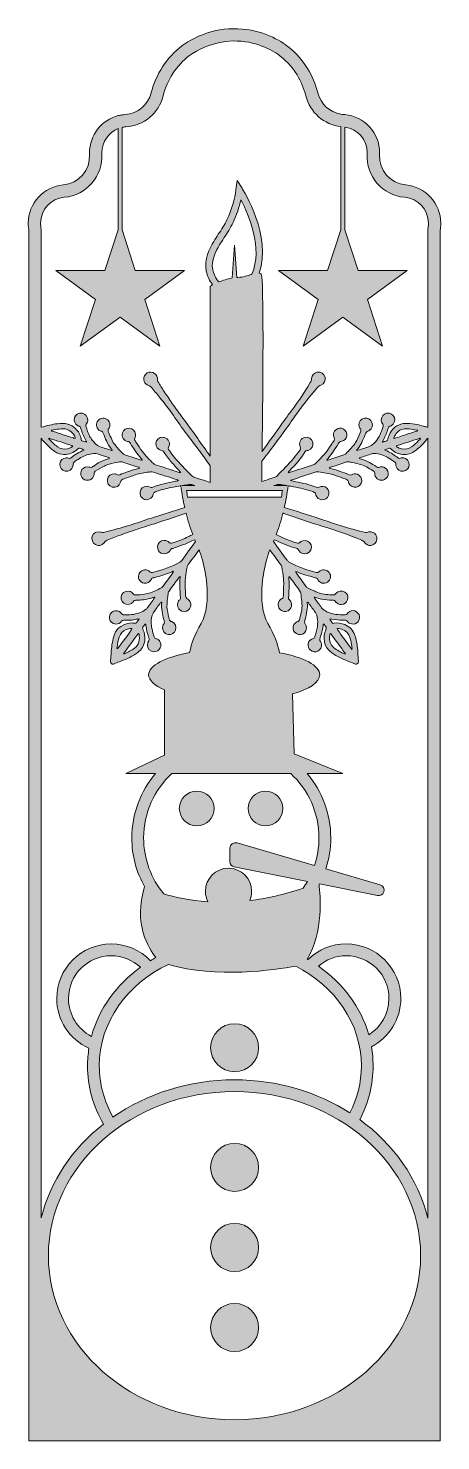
# Model space of a CAD drawing. Header units: centimetres. Extents: x 4.3 to 9.7, y -19.3 to -0.7.
import ezdxf

# ---------------------------------------------------------------- set-up
doc = ezdxf.new("R2010")
doc.units = ezdxf.units.CM
doc.header["$MEASUREMENT"] = 0
doc.layers.add('Layer 1', color=7, linetype='Continuous')

# ---------------------------------------------------------------- blocks, each defined once
blk = doc.blocks.new('block 2')
at = {"layer": 'Layer 1', "true_color": 0x540e0e}
h = blk.add_hatch(color=28, dxfattribs=at)
h.dxf.hatch_style = 2
edge = h.paths.add_edge_path()
edge.add_spline(control_points=[(9.242, -2.771), (9.037, -2.754), (8.884, -2.579), (8.895, -2.374), (8.895, -2.364), (8.896, -2.355), (8.896, -2.346), (8.896, -2.086), (8.696, -1.868), (8.438, -1.845), (8.434, -1.844), (8.43, -1.844), (8.426, -1.844), (8.413, -1.843), (8.4, -1.841), (8.387, -1.839), (8.239, -1.815), (8.12, -1.705), (8.083, -1.558), (8.054, -1.444), (8.009, -1.336), (7.947, -1.236), (7.855, -1.088), (7.75, -0.992), (7.676, -0.937), (7.557, -0.851), (7.306, -0.707), (6.964, -0.713), (6.643, -0.719), (6.407, -0.855), (6.294, -0.936), (6.294, -0.936), (6.292, -0.938), (6.292, -0.938), (6.092, -1.092), (5.949, -1.312), (5.888, -1.558), (5.848, -1.718), (5.71, -1.833), (5.544, -1.844), (5.531, -1.845), (5.517, -1.846), (5.503, -1.848), (5.486, -1.851), (5.469, -1.854), (5.453, -1.858), (5.235, -1.914), (5.075, -2.114), (5.075, -2.349), (5.074, -2.355), (5.075, -2.361), (5.075, -2.367), (5.089, -2.573), (4.933, -2.754), (4.728, -2.771), (4.47, -2.793), (4.268, -3.013), (4.268, -3.272), (4.268, -3.293), (4.269, -3.314), (4.272, -3.338), (4.275, -3.354), (4.276, -3.371), (4.276, -3.387), (4.276, -3.387), (4.276, -19.308), (4.276, -19.308), (4.276, -19.308), (9.695, -19.308), (9.695, -19.308), (9.695, -19.308), (9.695, -3.387), (9.695, -3.387), (9.695, -3.371), (9.696, -3.354), (9.698, -3.338), (9.701, -3.316), (9.702, -3.294), (9.702, -3.272), (9.702, -3.013), (9.5, -2.793), (9.242, -2.771)], knot_values=[0, 0, 0, 0, 1, 1, 1, 2, 2, 2, 3, 3, 3, 4, 4, 4, 5, 5, 5, 6, 6, 6, 7, 7, 7, 8, 8, 8, 9, 9, 9, 10, 10, 10, 11, 11, 11, 12, 12, 12, 13, 13, 13, 14, 14, 14, 15, 15, 15, 16, 16, 16, 17, 17, 17, 18, 18, 18, 19, 19, 19, 20, 20, 20, 21, 21, 21, 22, 22, 22, 23, 23, 23, 24, 24, 24, 25, 25, 25, 26, 26, 26, 27, 27, 27, 27], degree=3, periodic=1)
edge = h.paths.add_edge_path()
edge.add_spline(control_points=[(4.742, -2.933), (5.035, -2.909), (5.257, -2.65), (5.237, -2.356), (5.237, -2.354), (5.237, -2.351), (5.237, -2.349), (5.237, -2.349), (5.237, -2.346), (5.237, -2.346), (5.237, -2.203), (5.326, -2.079), (5.453, -2.029), (5.453, -2.029), (5.453, -3.361), (5.453, -3.361), (5.453, -3.361), (5.278, -3.898), (5.278, -3.898), (5.278, -3.898), (4.631, -3.898), (4.631, -3.898), (4.631, -3.898), (5.154, -4.278), (5.154, -4.278), (5.154, -4.278), (4.954, -4.894), (4.954, -4.894), (4.954, -4.894), (5.478, -4.513), (5.478, -4.513), (5.478, -4.513), (6.001, -4.894), (6.001, -4.894), (6.001, -4.894), (5.802, -4.278), (5.802, -4.278), (5.802, -4.278), (6.325, -3.898), (6.325, -3.898), (6.325, -3.898), (5.678, -3.898), (5.678, -3.898), (5.678, -3.898), (5.503, -3.361), (5.503, -3.361), (5.503, -3.361), (5.503, -2.013), (5.503, -2.013), (5.52, -2.01), (5.537, -2.007), (5.555, -2.006), (5.791, -1.991), (5.988, -1.827), (6.045, -1.597), (6.098, -1.388), (6.22, -1.199), (6.39, -1.067), (6.488, -0.997), (6.691, -0.88), (6.967, -0.875), (7.261, -0.87), (7.478, -0.994), (7.58, -1.067), (7.641, -1.113), (7.731, -1.195), (7.809, -1.322), (7.862, -1.407), (7.901, -1.5), (7.925, -1.597), (7.98, -1.817), (8.164, -1.977), (8.387, -2.003), (8.387, -2.003), (8.387, -3.361), (8.387, -3.361), (8.387, -3.361), (8.212, -3.898), (8.212, -3.898), (8.212, -3.898), (7.565, -3.898), (7.565, -3.898), (7.565, -3.898), (8.089, -4.278), (8.089, -4.278), (8.089, -4.278), (7.889, -4.894), (7.889, -4.894), (7.889, -4.894), (8.412, -4.513), (8.412, -4.513), (8.412, -4.513), (8.936, -4.894), (8.936, -4.894), (8.936, -4.894), (8.736, -4.278), (8.736, -4.278), (8.736, -4.278), (9.259, -3.898), (9.259, -3.898), (9.259, -3.898), (8.612, -3.898), (8.612, -3.898), (8.612, -3.898), (8.438, -3.361), (8.438, -3.361), (8.438, -3.361), (8.438, -2.008), (8.438, -2.008), (8.605, -2.03), (8.734, -2.174), (8.734, -2.346), (8.734, -2.352), (8.733, -2.359), (8.733, -2.365), (8.718, -2.659), (8.935, -2.909), (9.228, -2.933), (9.403, -2.948), (9.54, -3.097), (9.54, -3.272), (9.54, -3.287), (9.539, -3.302), (9.537, -3.317), (9.534, -3.34), (9.532, -3.364), (9.532, -3.387), (9.532, -3.387), (9.532, -5.962), (9.532, -5.962), (9.519, -5.958), (9.505, -5.954), (9.491, -5.951), (9.405, -5.927), (9.318, -5.909), (9.229, -5.912), (9.216, -5.912), (9.203, -5.913), (9.19, -5.916), (9.094, -5.942), (9.037, -6.006), (9.009, -6.099), (9.005, -6.111), (9.006, -6.128), (8.998, -6.135), (8.989, -6.144), (8.973, -6.147), (8.96, -6.151), (8.955, -6.153), (8.951, -6.154), (8.946, -6.155), (8.942, -6.156), (8.938, -6.161), (8.933, -6.156), (8.932, -6.15), (8.936, -6.147), (8.938, -6.143), (8.965, -6.096), (8.987, -6.048), (9.002, -5.997), (9.007, -5.983), (9.011, -5.969), (9.018, -5.957), (9.024, -5.946), (9.038, -5.948), (9.049, -5.942), (9.087, -5.92), (9.105, -5.876), (9.091, -5.835), (9.076, -5.793), (9.035, -5.77), (8.989, -5.777), (8.95, -5.783), (8.919, -5.821), (8.918, -5.863), (8.918, -5.884), (8.924, -5.903), (8.938, -5.919), (8.947, -5.929), (8.947, -5.939), (8.943, -5.951), (8.936, -5.969), (8.932, -5.987), (8.925, -6.005), (8.898, -6.078), (8.861, -6.145), (8.798, -6.195), (8.786, -6.204), (8.773, -6.212), (8.758, -6.217), (8.709, -6.233), (8.659, -6.249), (8.61, -6.265), (8.605, -6.267), (8.601, -6.268), (8.595, -6.265), (8.595, -6.258), (8.601, -6.254), (8.605, -6.248), (8.627, -6.222), (8.647, -6.193), (8.662, -6.162), (8.677, -6.128), (8.693, -6.093), (8.706, -6.058), (8.715, -6.034), (8.724, -6.014), (8.752, -6.01), (8.755, -6.009), (8.758, -6.007), (8.761, -6.005), (8.796, -5.982), (8.811, -5.938), (8.796, -5.899), (8.781, -5.859), (8.737, -5.834), (8.696, -5.842), (8.648, -5.853), (8.624, -5.895), (8.625, -5.928), (8.625, -5.949), (8.63, -5.968), (8.644, -5.984), (8.652, -5.994), (8.653, -6.003), (8.648, -6.013), (8.63, -6.054), (8.614, -6.095), (8.596, -6.134), (8.586, -6.154), (8.574, -6.174), (8.56, -6.191), (8.528, -6.231), (8.494, -6.27), (8.458, -6.305), (8.448, -6.314), (8.438, -6.321), (8.425, -6.325), (8.355, -6.348), (8.285, -6.37), (8.216, -6.393), (8.211, -6.395), (8.207, -6.396), (8.202, -6.394), (8.202, -6.383), (8.211, -6.378), (8.217, -6.371), (8.267, -6.311), (8.311, -6.246), (8.352, -6.179), (8.363, -6.16), (8.374, -6.15), (8.397, -6.146), (8.432, -6.141), (8.458, -6.11), (8.463, -6.076), (8.469, -6.036), (8.452, -6.002), (8.418, -5.983), (8.386, -5.966), (8.345, -5.971), (8.318, -5.994), (8.293, -6.016), (8.275, -6.058), (8.297, -6.101), (8.304, -6.113), (8.304, -6.123), (8.297, -6.134), (8.284, -6.154), (8.271, -6.173), (8.258, -6.193), (8.203, -6.281), (8.136, -6.36), (8.061, -6.431), (8.049, -6.443), (8.036, -6.451), (8.02, -6.457), (7.916, -6.49), (7.813, -6.524), (7.709, -6.558), (7.704, -6.56), (7.698, -6.562), (7.691, -6.556), (7.699, -6.547), (7.706, -6.538), (7.714, -6.53), (7.79, -6.454), (7.859, -6.373), (7.917, -6.283), (7.923, -6.275), (7.929, -6.268), (7.94, -6.268), (7.944, -6.268), (7.949, -6.268), (7.954, -6.267), (8, -6.255), (8.029, -6.204), (8.017, -6.159), (8.003, -6.111), (7.956, -6.084), (7.91, -6.095), (7.864, -6.105), (7.824, -6.16), (7.851, -6.218), (7.859, -6.235), (7.857, -6.246), (7.848, -6.26), (7.822, -6.298), (7.793, -6.335), (7.764, -6.371), (7.696, -6.452), (7.619, -6.524), (7.547, -6.601), (7.537, -6.612), (7.524, -6.618), (7.511, -6.622), (7.455, -6.64), (7.399, -6.659), (7.343, -6.677), (7.345, -6.584), (7.346, -6.495), (7.347, -6.41), (7.373, -6.373), (7.4, -6.337), (7.427, -6.301), (7.546, -6.145), (7.663, -5.987), (7.776, -5.825), (7.869, -5.693), (7.967, -5.566), (8.073, -5.444), (8.087, -5.427), (8.102, -5.415), (8.123, -5.407), (8.168, -5.392), (8.19, -5.346), (8.178, -5.301), (8.166, -5.258), (8.123, -5.231), (8.076, -5.236), (8.044, -5.239), (7.999, -5.271), (8.001, -5.321), (8.001, -5.342), (7.994, -5.357), (7.984, -5.374), (7.895, -5.521), (7.798, -5.663), (7.694, -5.8), (7.667, -5.836), (7.64, -5.872), (7.614, -5.909), (7.525, -6.033), (7.437, -6.158), (7.349, -6.282), (7.351, -6.118), (7.352, -5.966), (7.354, -5.824), (7.355, -5.767), (7.355, -5.711), (7.356, -5.658), (7.357, -5.547), (7.358, -5.444), (7.358, -5.347), (7.359, -5.301), (7.359, -5.256), (7.359, -5.213), (7.36, -5.137), (7.36, -5.066), (7.36, -4.999), (7.36, -4.943), (7.361, -4.89), (7.361, -4.84), (7.361, -4.782), (7.361, -4.728), (7.36, -4.678), (7.36, -4.636), (7.36, -4.597), (7.36, -4.56), (7.357, -3.964), (7.34, -3.95), (7.331, -3.942), (7.325, -3.937), (7.319, -3.934), (7.312, -3.932), (7.481, -3.446), (7.101, -2.841), (7.084, -2.814), (7.084, -2.814), (7.018, -2.71), (7.018, -2.71), (7.018, -2.71), (7.004, -2.833), (7.004, -2.833), (6.99, -2.959), (6.949, -3.096), (6.886, -3.229), (6.854, -3.295), (6.814, -3.357), (6.772, -3.421), (6.752, -3.452), (6.732, -3.483), (6.713, -3.514), (6.655, -3.609), (6.582, -3.752), (6.613, -3.904), (6.627, -3.973), (6.657, -4.035), (6.697, -4.085), (6.688, -4.09), (6.682, -4.093), (6.681, -4.094), (6.681, -4.094), (6.664, -4.103), (6.664, -4.103), (6.664, -4.103), (6.664, -4.532), (6.664, -4.532), (6.664, -4.532), (6.664, -4.708), (6.664, -4.708), (6.664, -4.708), (6.664, -4.832), (6.664, -4.832), (6.664, -4.832), (6.664, -5.006), (6.664, -5.006), (6.664, -5.006), (6.664, -5.192), (6.664, -5.192), (6.664, -5.192), (6.664, -5.369), (6.664, -5.369), (6.664, -5.369), (6.664, -5.654), (6.664, -5.654), (6.664, -5.654), (6.664, -5.827), (6.664, -5.827), (6.664, -5.827), (6.664, -6.343), (6.664, -6.343), (6.651, -6.326), (6.639, -6.308), (6.627, -6.291), (6.515, -6.129), (6.402, -5.968), (6.283, -5.811), (6.242, -5.757), (6.202, -5.702), (6.164, -5.647), (6.128, -5.594), (6.091, -5.541), (6.056, -5.488), (6.029, -5.446), (6.004, -5.403), (5.977, -5.361), (5.971, -5.351), (5.968, -5.342), (5.97, -5.33), (5.971, -5.326), (5.97, -5.321), (5.97, -5.316), (5.964, -5.279), (5.945, -5.252), (5.909, -5.24), (5.874, -5.228), (5.841, -5.236), (5.815, -5.263), (5.789, -5.29), (5.781, -5.322), (5.795, -5.358), (5.806, -5.385), (5.826, -5.403), (5.854, -5.411), (5.867, -5.414), (5.877, -5.421), (5.885, -5.431), (5.923, -5.476), (5.961, -5.519), (5.997, -5.565), (6.059, -5.644), (6.123, -5.723), (6.18, -5.806), (6.29, -5.965), (6.404, -6.12), (6.522, -6.274), (6.571, -6.338), (6.619, -6.402), (6.664, -6.469), (6.664, -6.469), (6.664, -6.688), (6.664, -6.688), (6.598, -6.667), (6.532, -6.645), (6.465, -6.624), (6.444, -6.618), (6.427, -6.607), (6.412, -6.591), (6.365, -6.541), (6.316, -6.492), (6.269, -6.443), (6.218, -6.388), (6.17, -6.33), (6.128, -6.269), (6.121, -6.259), (6.111, -6.25), (6.111, -6.238), (6.112, -6.229), (6.118, -6.221), (6.122, -6.212), (6.123, -6.21), (6.123, -6.208), (6.124, -6.206), (6.139, -6.159), (6.107, -6.092), (6.036, -6.092), (5.991, -6.092), (5.954, -6.129), (5.95, -6.172), (5.947, -6.219), (5.976, -6.26), (6.023, -6.267), (6.04, -6.27), (6.049, -6.278), (6.058, -6.292), (6.086, -6.336), (6.119, -6.376), (6.152, -6.417), (6.188, -6.461), (6.228, -6.502), (6.267, -6.543), (6.271, -6.548), (6.278, -6.551), (6.277, -6.559), (6.27, -6.561), (6.263, -6.559), (6.257, -6.556), (6.238, -6.55), (6.221, -6.544), (6.202, -6.539), (6.12, -6.512), (6.038, -6.486), (5.956, -6.459), (5.943, -6.454), (5.929, -6.451), (5.918, -6.44), (5.865, -6.388), (5.811, -6.336), (5.768, -6.275), (5.742, -6.239), (5.717, -6.203), (5.693, -6.166), (5.684, -6.154), (5.677, -6.14), (5.669, -6.127), (5.666, -6.12), (5.665, -6.114), (5.67, -6.107), (5.68, -6.09), (5.683, -6.071), (5.681, -6.052), (5.677, -6.01), (5.645, -5.978), (5.602, -5.974), (5.561, -5.969), (5.521, -5.995), (5.509, -6.034), (5.491, -6.09), (5.532, -6.143), (5.577, -6.147), (5.595, -6.149), (5.605, -6.158), (5.614, -6.174), (5.657, -6.244), (5.703, -6.311), (5.756, -6.374), (5.76, -6.38), (5.769, -6.384), (5.768, -6.394), (5.764, -6.394), (5.761, -6.395), (5.757, -6.394), (5.685, -6.371), (5.613, -6.348), (5.541, -6.324), (5.529, -6.32), (5.519, -6.312), (5.509, -6.303), (5.474, -6.269), (5.443, -6.232), (5.412, -6.194), (5.394, -6.173), (5.38, -6.15), (5.369, -6.125), (5.355, -6.095), (5.343, -6.064), (5.329, -6.034), (5.32, -6.013), (5.312, -5.992), (5.334, -5.973), (5.357, -5.931), (5.343, -5.877), (5.3, -5.853), (5.257, -5.828), (5.202, -5.844), (5.178, -5.889), (5.155, -5.931), (5.171, -5.985), (5.214, -6.008), (5.219, -6.011), (5.225, -6.014), (5.231, -6.015), (5.246, -6.017), (5.251, -6.028), (5.256, -6.041), (5.269, -6.075), (5.284, -6.109), (5.299, -6.142), (5.315, -6.18), (5.336, -6.214), (5.361, -6.245), (5.366, -6.251), (5.374, -6.256), (5.374, -6.264), (5.37, -6.269), (5.367, -6.267), (5.363, -6.266), (5.312, -6.249), (5.26, -6.233), (5.208, -6.216), (5.196, -6.212), (5.185, -6.205), (5.174, -6.197), (5.136, -6.166), (5.105, -6.13), (5.081, -6.086), (5.057, -6.042), (5.041, -5.995), (5.026, -5.948), (5.022, -5.937), (5.024, -5.928), (5.032, -5.919), (5.045, -5.903), (5.052, -5.884), (5.052, -5.863), (5.051, -5.822), (5.019, -5.783), (4.98, -5.777), (4.927, -5.769), (4.891, -5.798), (4.878, -5.835), (4.865, -5.877), (4.881, -5.92), (4.921, -5.942), (4.926, -5.944), (4.932, -5.947), (4.937, -5.948), (4.949, -5.951), (4.955, -5.959), (4.958, -5.97), (4.961, -5.978), (4.964, -5.985), (4.966, -5.993), (4.982, -6.047), (5.005, -6.098), (5.033, -6.146), (5.035, -6.148), (5.036, -6.152), (5.037, -6.157), (5.014, -6.155), (4.995, -6.146), (4.975, -6.14), (4.97, -6.138), (4.968, -6.134), (4.967, -6.129), (4.966, -6.123), (4.964, -6.118), (4.963, -6.112), (4.955, -6.059), (4.927, -6.017), (4.892, -5.979), (4.863, -5.95), (4.829, -5.929), (4.789, -5.919), (4.744, -5.907), (4.699, -5.912), (4.655, -5.915), (4.581, -5.921), (4.51, -5.944), (4.438, -5.961), (4.438, -5.961), (4.438, -3.387), (4.438, -3.387), (4.438, -3.364), (4.437, -3.34), (4.434, -3.317), (4.431, -3.3), (4.43, -3.285), (4.43, -3.272), (4.43, -3.097), (4.567, -2.948), (4.742, -2.933)], knot_values=[0, 0, 0, 0, 1, 1, 1, 2, 2, 2, 3, 3, 3, 4, 4, 4, 5, 5, 5, 6, 6, 6, 7, 7, 7, 8, 8, 8, 9, 9, 9, 10, 10, 10, 11, 11, 11, 12, 12, 12, 13, 13, 13, 14, 14, 14, 15, 15, 15, 16, 16, 16, 17, 17, 17, 18, 18, 18, 19, 19, 19, 20, 20, 20, 21, 21, 21, 22, 22, 22, 23, 23, 23, 24, 24, 24, 25, 25, 25, 26, 26, 26, 27, 27, 27, 28, 28, 28, 29, 29, 29, 30, 30, 30, 31, 31, 31, 32, 32, 32, 33, 33, 33, 34, 34, 34, 35, 35, 35, 36, 36, 36, 37, 37, 37, 38, 38, 38, 39, 39, 39, 40, 40, 40, 41, 41, 41, 42, 42, 42, 43, 43, 43, 44, 44, 44, 45, 45, 45, 46, 46, 46, 47, 47, 47, 48, 48, 48, 49, 49, 49, 50, 50, 50, 51, 51, 51, 52, 52, 52, 53, 53, 53, 54, 54, 54, 55, 55, 55, 56, 56, 56, 57, 57, 57, 58, 58, 58, 59, 59, 59, 60, 60, 60, 61, 61, 61, 62, 62, 62, 63, 63, 63, 64, 64, 64, 65, 65, 65, 66, 66, 66, 67, 67, 67, 68, 68, 68, 69, 69, 69, 70, 70, 70, 71, 71, 71, 72, 72, 72, 73, 73, 73, 74, 74, 74, 75, 75, 75, 76, 76, 76, 77, 77, 77, 78, 78, 78, 79, 79, 79, 80, 80, 80, 81, 81, 81, 82, 82, 82, 83, 83, 83, 84, 84, 84, 85, 85, 85, 86, 86, 86, 87, 87, 87, 88, 88, 88, 89, 89, 89, 90, 90, 90, 91, 91, 91, 92, 92, 92, 93, 93, 93, 94, 94, 94, 95, 95, 95, 96, 96, 96, 97, 97, 97, 98, 98, 98, 99, 99, 99, 100, 100, 100, 101, 101, 101, 102, 102, 102, 103, 103, 103, 104, 104, 104, 105, 105, 105, 106, 106, 106, 107, 107, 107, 108, 108, 108, 109, 109, 109, 110, 110, 110, 111, 111, 111, 112, 112, 112, 113, 113, 113, 114, 114, 114, 115, 115, 115, 116, 116, 116, 117, 117, 117, 118, 118, 118, 119, 119, 119, 120, 120, 120, 121, 121, 121, 122, 122, 122, 123, 123, 123, 124, 124, 124, 125, 125, 125, 126, 126, 126, 127, 127, 127, 128, 128, 128, 129, 129, 129, 130, 130, 130, 131, 131, 131, 132, 132, 132, 133, 133, 133, 134, 134, 134, 135, 135, 135, 136, 136, 136, 137, 137, 137, 138, 138, 138, 139, 139, 139, 140, 140, 140, 141, 141, 141, 142, 142, 142, 143, 143, 143, 144, 144, 144, 145, 145, 145, 146, 146, 146, 147, 147, 147, 148, 148, 148, 149, 149, 149, 150, 150, 150, 151, 151, 151, 152, 152, 152, 153, 153, 153, 154, 154, 154, 155, 155, 155, 156, 156, 156, 157, 157, 157, 158, 158, 158, 159, 159, 159, 160, 160, 160, 161, 161, 161, 162, 162, 162, 163, 163, 163, 164, 164, 164, 165, 165, 165, 166, 166, 166, 167, 167, 167, 168, 168, 168, 169, 169, 169, 170, 170, 170, 171, 171, 171, 172, 172, 172, 173, 173, 173, 174, 174, 174, 175, 175, 175, 176, 176, 176, 177, 177, 177, 178, 178, 178, 179, 179, 179, 180, 180, 180, 181, 181, 181, 182, 182, 182, 183, 183, 183, 184, 184, 184, 185, 185, 185, 186, 186, 186, 187, 187, 187, 188, 188, 188, 189, 189, 189, 190, 190, 190, 191, 191, 191, 192, 192, 192, 193, 193, 193, 194, 194, 194, 195, 195, 195, 196, 196, 196, 197, 197, 197, 198, 198, 198, 199, 199, 199, 200, 200, 200, 201, 201, 201, 202, 202, 202, 203, 203, 203, 204, 204, 204, 205, 205, 205, 206, 206, 206, 207, 207, 207, 208, 208, 208, 209, 209, 209, 210, 210, 210, 211, 211, 211, 212, 212, 212, 213, 213, 213, 214, 214, 214, 215, 215, 215, 216, 216, 216, 217, 217, 217, 218, 218, 218, 219, 219, 219, 220, 220, 220, 221, 221, 221, 222, 222, 222, 223, 223, 223, 224, 224, 224, 225, 225, 225, 226, 226, 226, 227, 227, 227, 228, 228, 228, 229, 229, 229, 230, 230, 230, 231, 231, 231, 232, 232, 232, 233, 233, 233, 234, 234, 234, 234], degree=3, periodic=1)
edge = h.paths.add_edge_path()
edge.add_spline(control_points=[(9.128, -6.203), (9.176, -6.187), (9.224, -6.171), (9.273, -6.156), (9.321, -6.14), (9.369, -6.125), (9.418, -6.109), (9.423, -6.108), (9.428, -6.104), (9.435, -6.107), (9.428, -6.121), (9.416, -6.131), (9.406, -6.141), (9.379, -6.17), (9.349, -6.195), (9.318, -6.219), (9.278, -6.249), (9.233, -6.254), (9.186, -6.245), (9.166, -6.241), (9.145, -6.233), (9.127, -6.222), (9.124, -6.219), (9.119, -6.217), (9.118, -6.212), (9.118, -6.205), (9.124, -6.205), (9.128, -6.203)], knot_values=[0, 0, 0, 0, 1, 1, 1, 2, 2, 2, 3, 3, 3, 4, 4, 4, 5, 5, 5, 6, 6, 6, 7, 7, 7, 8, 8, 8, 9, 9, 9, 9], degree=3, periodic=1)
edge = h.paths.add_edge_path()
edge.add_spline(control_points=[(9.112, -6.102), (9.104, -6.104), (9.096, -6.107), (9.088, -6.108), (9.085, -6.109), (9.082, -6.107), (9.083, -6.102), (9.083, -6.101), (9.083, -6.099), (9.083, -6.099), (9.107, -6.043), (9.145, -6), (9.206, -5.985), (9.232, -5.979), (9.258, -5.981), (9.284, -5.984), (9.319, -5.987), (9.354, -5.993), (9.389, -5.998), (9.393, -5.999), (9.396, -6.001), (9.396, -6.007), (9.394, -6.008), (9.392, -6.011), (9.389, -6.011), (9.357, -6.022), (9.326, -6.032), (9.294, -6.042), (9.233, -6.062), (9.173, -6.082), (9.112, -6.102)], knot_values=[0, 0, 0, 0, 1, 1, 1, 2, 2, 2, 3, 3, 3, 4, 4, 4, 5, 5, 5, 6, 6, 6, 7, 7, 7, 8, 8, 8, 9, 9, 9, 10, 10, 10, 10], degree=3, periodic=1)
edge = h.paths.add_edge_path()
edge.add_spline(control_points=[(6.981, -11.752), (6.981, -11.752), (7.945, -11.944), (7.945, -11.944), (7.928, -11.974), (7.909, -12.003), (7.889, -12.031), (7.637, -12.117), (7.401, -12.168), (7.186, -12.194), (7.202, -12.156), (7.211, -12.116), (7.211, -12.072), (7.211, -11.904), (7.075, -11.768), (6.907, -11.768), (6.739, -11.768), (6.602, -11.904), (6.602, -12.072), (6.602, -12.122), (6.615, -12.168), (6.635, -12.21), (6.391, -12.194), (6.194, -12.149), (6.053, -12.106), (5.887, -11.906), (5.788, -11.649), (5.788, -11.37), (5.788, -11.036), (5.931, -10.734), (6.159, -10.523), (6.159, -10.523), (7.727, -10.523), (7.727, -10.523), (7.955, -10.734), (8.098, -11.036), (8.098, -11.37), (8.098, -11.497), (8.077, -11.619), (8.039, -11.734), (8.039, -11.734), (7.018, -11.435), (7.018, -11.435), (6.972, -11.421), (6.926, -11.456), (6.925, -11.503), (6.925, -11.503), (6.923, -11.68), (6.923, -11.68), (6.923, -11.715), (6.947, -11.745), (6.981, -11.752)], knot_values=[0, 0, 0, 0, 1, 1, 1, 2, 2, 2, 3, 3, 3, 4, 4, 4, 5, 5, 5, 6, 6, 6, 7, 7, 7, 8, 8, 8, 9, 9, 9, 10, 10, 10, 11, 11, 11, 12, 12, 12, 13, 13, 13, 14, 14, 14, 15, 15, 15, 16, 16, 16, 17, 17, 17, 17], degree=3, periodic=1)
edge = h.paths.add_edge_path()
edge.add_spline(control_points=[(8.656, -14.371), (8.656, -14.588), (8.605, -14.796), (8.506, -14.991), (8.077, -14.717), (7.552, -14.555), (6.985, -14.555), (6.382, -14.555), (5.826, -14.738), (5.384, -15.045), (5.267, -14.837), (5.204, -14.606), (5.204, -14.371), (5.204, -13.794), (5.573, -13.291), (6.114, -13.035), (6.747, -13.223), (7.516, -13.109), (7.791, -13.057), (8.307, -13.32), (8.656, -13.81), (8.656, -14.371)], knot_values=[0, 0, 0, 0, 1, 1, 1, 2, 2, 2, 3, 3, 3, 4, 4, 4, 5, 5, 5, 6, 6, 6, 7, 7, 7, 7], degree=3, periodic=1)
edge = h.paths.add_edge_path()
edge.add_spline(control_points=[(8.091, -13.057), (8.192, -12.97), (8.321, -12.921), (8.457, -12.921), (8.768, -12.921), (9.02, -13.173), (9.02, -13.484), (9.02, -13.682), (8.917, -13.861), (8.754, -13.962), (8.65, -13.598), (8.413, -13.282), (8.091, -13.057)], knot_values=[0, 0, 0, 0, 1, 1, 1, 2, 2, 2, 3, 3, 3, 4, 4, 4, 4], degree=3, periodic=1)
edge = h.paths.add_edge_path()
edge.add_spline(control_points=[(5.101, -13.983), (4.917, -13.887), (4.798, -13.696), (4.798, -13.484), (4.798, -13.173), (5.051, -12.921), (5.361, -12.921), (5.506, -12.921), (5.642, -12.976), (5.746, -13.073), (5.43, -13.302), (5.199, -13.619), (5.101, -13.983)], knot_values=[0, 0, 0, 0, 1, 1, 1, 2, 2, 2, 3, 3, 3, 4, 4, 4, 4], degree=3, periodic=1)
edge = h.paths.add_edge_path()
edge.add_spline(control_points=[(6.666, -6.796), (6.666, -6.796), (7.305, -6.796), (7.305, -6.796), (7.305, -6.796), (7.617, -6.796), (7.617, -6.796), (7.614, -6.817), (7.608, -6.846), (7.602, -6.881), (7.602, -6.881), (7.269, -6.881), (7.269, -6.881), (7.269, -6.881), (6.701, -6.881), (6.701, -6.881), (6.701, -6.881), (6.368, -6.881), (6.368, -6.881), (6.362, -6.846), (6.356, -6.817), (6.353, -6.796), (6.353, -6.796), (6.666, -6.796), (6.666, -6.796)], knot_values=[0, 0, 0, 0, 1, 1, 1, 2, 2, 2, 3, 3, 3, 4, 4, 4, 5, 5, 5, 6, 6, 6, 7, 7, 7, 8, 8, 8, 8], degree=3, periodic=1)
edge = h.paths.add_edge_path()
edge.add_spline(control_points=[(6.293, -6.73), (6.323, -6.725), (6.353, -6.72), (6.382, -6.715), (6.399, -6.711), (6.415, -6.714), (6.431, -6.719), (6.442, -6.723), (6.453, -6.727), (6.464, -6.73), (6.464, -6.73), (6.293, -6.73), (6.293, -6.73)], knot_values=[0, 0, 0, 0, 1, 1, 1, 2, 2, 2, 3, 3, 3, 4, 4, 4, 4], degree=3, periodic=1)
edge = h.paths.add_edge_path()
edge.add_spline(control_points=[(7.215, -3.944), (7.212, -3.946), (7.209, -3.946), (7.205, -3.948), (7.159, -3.965), (7.102, -3.987), (7.029, -3.988), (7.024, -3.989), (7.02, -3.989), (7.015, -3.989), (7.015, -3.989), (6.985, -3.564), (6.985, -3.564), (6.985, -3.564), (6.954, -3.996), (6.954, -3.996), (6.891, -4.007), (6.83, -4.028), (6.781, -4.048), (6.741, -4.006), (6.711, -3.949), (6.698, -3.886), (6.674, -3.765), (6.738, -3.642), (6.787, -3.56), (6.806, -3.529), (6.826, -3.499), (6.846, -3.469), (6.888, -3.405), (6.931, -3.338), (6.966, -3.266), (7.012, -3.167), (7.048, -3.065), (7.07, -2.967), (7.173, -3.165), (7.361, -3.604), (7.215, -3.944)], knot_values=[0, 0, 0, 0, 1, 1, 1, 2, 2, 2, 3, 3, 3, 4, 4, 4, 5, 5, 5, 6, 6, 6, 7, 7, 7, 8, 8, 8, 9, 9, 9, 10, 10, 10, 11, 11, 11, 12, 12, 12, 12], degree=3, periodic=1)
edge = h.paths.add_edge_path()
edge.add_spline(control_points=[(7.504, -6.73), (7.511, -6.728), (7.518, -6.726), (7.525, -6.723), (7.555, -6.713), (7.584, -6.713), (7.615, -6.719), (7.636, -6.723), (7.657, -6.727), (7.678, -6.73), (7.678, -6.73), (7.504, -6.73), (7.504, -6.73)], knot_values=[0, 0, 0, 0, 1, 1, 1, 2, 2, 2, 3, 3, 3, 4, 4, 4, 4], degree=3, periodic=1)
edge = h.paths.add_edge_path()
edge.add_spline(control_points=[(4.596, -6.017), (4.59, -6.015), (4.585, -6.013), (4.579, -6.011), (4.576, -6.01), (4.573, -6.008), (4.574, -6.004), (4.575, -6), (4.579, -5.999), (4.582, -5.998), (4.595, -5.996), (4.608, -5.993), (4.621, -5.991), (4.657, -5.986), (4.693, -5.982), (4.73, -5.982), (4.768, -5.982), (4.8, -5.994), (4.828, -6.018), (4.854, -6.039), (4.874, -6.066), (4.886, -6.097), (4.887, -6.099), (4.887, -6.102), (4.887, -6.104), (4.887, -6.105), (4.887, -6.106), (4.886, -6.107), (4.877, -6.112), (4.87, -6.106), (4.863, -6.103), (4.774, -6.075), (4.685, -6.046), (4.596, -6.017)], knot_values=[0, 0, 0, 0, 1, 1, 1, 2, 2, 2, 3, 3, 3, 4, 4, 4, 5, 5, 5, 6, 6, 6, 7, 7, 7, 8, 8, 8, 9, 9, 9, 10, 10, 10, 11, 11, 11, 11], degree=3, periodic=1)
edge = h.paths.add_edge_path()
edge.add_spline(control_points=[(4.849, -6.217), (4.83, -6.231), (4.809, -6.239), (4.787, -6.244), (4.739, -6.254), (4.694, -6.25), (4.653, -6.219), (4.613, -6.189), (4.576, -6.156), (4.543, -6.119), (4.54, -6.116), (4.538, -6.112), (4.535, -6.108), (4.542, -6.104), (4.547, -6.108), (4.552, -6.109), (4.647, -6.14), (4.743, -6.171), (4.838, -6.202), (4.841, -6.203), (4.845, -6.204), (4.848, -6.206), (4.852, -6.208), (4.853, -6.214), (4.849, -6.217)], knot_values=[0, 0, 0, 0, 1, 1, 1, 2, 2, 2, 3, 3, 3, 4, 4, 4, 5, 5, 5, 6, 6, 6, 7, 7, 7, 8, 8, 8, 8], degree=3, periodic=1)
edge = h.paths.add_edge_path()
edge.add_spline(control_points=[(4.438, -6.107), (4.458, -6.132), (4.48, -6.156), (4.502, -6.18), (4.537, -6.217), (4.575, -6.251), (4.617, -6.281), (4.652, -6.306), (4.692, -6.32), (4.736, -6.32), (4.805, -6.32), (4.867, -6.3), (4.918, -6.252), (4.921, -6.249), (4.924, -6.245), (4.928, -6.242), (4.933, -6.238), (4.938, -6.236), (4.944, -6.237), (4.958, -6.239), (4.985, -6.25), (5.001, -6.26), (5, -6.261), (5, -6.262), (4.999, -6.262), (4.938, -6.29), (4.882, -6.324), (4.829, -6.365), (4.82, -6.372), (4.811, -6.373), (4.8, -6.369), (4.79, -6.365), (4.779, -6.363), (4.769, -6.364), (4.723, -6.365), (4.686, -6.401), (4.683, -6.444), (4.68, -6.492), (4.711, -6.532), (4.755, -6.539), (4.802, -6.547), (4.844, -6.521), (4.857, -6.476), (4.859, -6.467), (4.861, -6.457), (4.86, -6.448), (4.858, -6.434), (4.865, -6.426), (4.876, -6.419), (4.892, -6.407), (4.908, -6.395), (4.925, -6.384), (4.973, -6.351), (5.025, -6.324), (5.083, -6.314), (5.115, -6.308), (5.148, -6.302), (5.181, -6.313), (5.229, -6.329), (5.278, -6.345), (5.326, -6.36), (5.332, -6.362), (5.338, -6.364), (5.34, -6.371), (5.337, -6.372), (5.335, -6.374), (5.332, -6.375), (5.283, -6.386), (5.237, -6.406), (5.194, -6.432), (5.165, -6.45), (5.136, -6.467), (5.107, -6.486), (5.098, -6.491), (5.09, -6.494), (5.08, -6.489), (5.077, -6.487), (5.074, -6.486), (5.07, -6.486), (5.035, -6.476), (4.998, -6.49), (4.976, -6.519), (4.956, -6.547), (4.954, -6.587), (4.972, -6.617), (4.992, -6.649), (5.022, -6.664), (5.06, -6.659), (5.096, -6.654), (5.12, -6.633), (5.132, -6.599), (5.136, -6.589), (5.138, -6.578), (5.137, -6.567), (5.136, -6.555), (5.141, -6.548), (5.151, -6.541), (5.19, -6.516), (5.229, -6.492), (5.271, -6.472), (5.291, -6.462), (5.312, -6.453), (5.333, -6.448), (5.378, -6.437), (5.424, -6.427), (5.469, -6.418), (5.484, -6.415), (5.499, -6.416), (5.514, -6.421), (5.584, -6.445), (5.654, -6.467), (5.724, -6.489), (5.729, -6.491), (5.734, -6.493), (5.735, -6.5), (5.666, -6.515), (5.532, -6.561), (5.473, -6.588), (5.462, -6.593), (5.454, -6.595), (5.443, -6.588), (5.432, -6.58), (5.418, -6.575), (5.404, -6.574), (5.36, -6.572), (5.318, -6.604), (5.31, -6.646), (5.303, -6.691), (5.33, -6.737), (5.373, -6.749), (5.427, -6.763), (5.468, -6.73), (5.48, -6.695), (5.483, -6.687), (5.486, -6.679), (5.487, -6.671), (5.487, -6.662), (5.492, -6.658), (5.499, -6.655), (5.509, -6.649), (5.52, -6.644), (5.531, -6.64), (5.581, -6.622), (5.631, -6.604), (5.682, -6.588), (5.739, -6.569), (5.799, -6.562), (5.859, -6.551), (5.886, -6.546), (5.91, -6.55), (5.935, -6.558), (6.03, -6.59), (6.126, -6.62), (6.222, -6.651), (6.231, -6.654), (6.24, -6.656), (6.249, -6.664), (6.234, -6.668), (6.221, -6.671), (6.207, -6.673), (6.103, -6.69), (6.001, -6.715), (5.902, -6.753), (5.891, -6.757), (5.883, -6.758), (5.872, -6.752), (5.849, -6.737), (5.823, -6.736), (5.797, -6.745), (5.758, -6.76), (5.734, -6.801), (5.741, -6.842), (5.748, -6.885), (5.786, -6.917), (5.827, -6.916), (5.872, -6.915), (5.907, -6.889), (5.915, -6.844), (5.918, -6.827), (5.925, -6.82), (5.94, -6.814), (5.975, -6.801), (6.011, -6.79), (6.048, -6.78), (6.115, -6.761), (6.184, -6.749), (6.253, -6.737), (6.261, -6.736), (6.269, -6.734), (6.277, -6.733), (6.277, -6.733), (6.282, -6.768), (6.282, -6.768), (6.283, -6.776), (6.299, -6.882), (6.33, -7.02), (6.183, -7.066), (6.036, -7.111), (5.89, -7.157), (5.793, -7.188), (5.698, -7.225), (5.6, -7.254), (5.491, -7.285), (5.383, -7.319), (5.272, -7.343), (5.254, -7.347), (5.238, -7.348), (5.22, -7.341), (5.176, -7.326), (5.126, -7.352), (5.111, -7.396), (5.097, -7.437), (5.115, -7.485), (5.153, -7.507), (5.192, -7.528), (5.239, -7.52), (5.267, -7.482), (5.278, -7.467), (5.291, -7.457), (5.308, -7.45), (5.366, -7.427), (5.423, -7.402), (5.483, -7.381), (5.569, -7.351), (5.654, -7.318), (5.741, -7.292), (5.91, -7.241), (6.077, -7.185), (6.244, -7.128), (6.278, -7.117), (6.313, -7.105), (6.348, -7.093), (6.37, -7.184), (6.399, -7.283), (6.434, -7.376), (6.416, -7.385), (6.398, -7.393), (6.38, -7.402), (6.312, -7.434), (6.243, -7.461), (6.172, -7.483), (6.151, -7.489), (6.13, -7.497), (6.116, -7.472), (6.115, -7.47), (6.112, -7.469), (6.11, -7.467), (6.075, -7.444), (6.03, -7.447), (5.999, -7.476), (5.968, -7.504), (5.963, -7.55), (5.984, -7.587), (6.017, -7.642), (6.105, -7.644), (6.137, -7.583), (6.145, -7.567), (6.155, -7.56), (6.171, -7.556), (6.221, -7.544), (6.268, -7.525), (6.315, -7.507), (6.365, -7.488), (6.413, -7.465), (6.461, -7.442), (6.464, -7.45), (6.468, -7.458), (6.472, -7.466), (6.411, -7.549), (6.351, -7.633), (6.29, -7.716), (6.284, -7.725), (6.276, -7.731), (6.266, -7.737), (6.153, -7.801), (6.032, -7.843), (5.905, -7.873), (5.892, -7.876), (5.881, -7.876), (5.871, -7.864), (5.852, -7.844), (5.827, -7.837), (5.799, -7.84), (5.748, -7.844), (5.713, -7.889), (5.721, -7.943), (5.729, -7.992), (5.778, -8.024), (5.827, -8.013), (5.857, -8.006), (5.878, -7.989), (5.89, -7.961), (5.894, -7.951), (5.9, -7.946), (5.91, -7.944), (5.915, -7.944), (5.919, -7.942), (5.924, -7.941), (5.993, -7.925), (6.061, -7.904), (6.128, -7.88), (6.144, -7.875), (6.161, -7.87), (6.174, -7.858), (6.174, -7.858), (6.175, -7.858), (6.175, -7.858), (6.175, -7.858), (6.176, -7.857), (6.176, -7.857), (6.176, -7.857), (6.175, -7.859), (6.175, -7.859), (6.175, -7.859), (6.175, -7.86), (6.175, -7.86), (6.179, -7.864), (6.179, -7.869), (6.175, -7.874), (6.129, -7.937), (6.083, -8.001), (6.037, -8.064), (6.033, -8.07), (6.027, -8.074), (6.02, -8.077), (5.968, -8.104), (5.914, -8.129), (5.858, -8.147), (5.806, -8.163), (5.753, -8.165), (5.7, -8.169), (5.675, -8.171), (5.655, -8.169), (5.643, -8.145), (5.642, -8.144), (5.641, -8.143), (5.64, -8.143), (5.609, -8.112), (5.558, -8.11), (5.523, -8.138), (5.489, -8.165), (5.48, -8.216), (5.504, -8.254), (5.527, -8.291), (5.575, -8.306), (5.616, -8.288), (5.63, -8.281), (5.643, -8.272), (5.651, -8.259), (5.659, -8.243), (5.672, -8.241), (5.687, -8.24), (5.72, -8.239), (5.753, -8.236), (5.786, -8.233), (5.829, -8.228), (5.87, -8.219), (5.91, -8.205), (5.918, -8.202), (5.925, -8.195), (5.933, -8.199), (5.936, -8.203), (5.934, -8.206), (5.932, -8.208), (5.899, -8.254), (5.865, -8.301), (5.832, -8.347), (5.827, -8.353), (5.821, -8.359), (5.814, -8.363), (5.789, -8.38), (5.763, -8.394), (5.735, -8.405), (5.665, -8.431), (5.592, -8.433), (5.518, -8.432), (5.512, -8.431), (5.507, -8.428), (5.503, -8.423), (5.5, -8.418), (5.497, -8.413), (5.493, -8.409), (5.467, -8.378), (5.426, -8.369), (5.39, -8.384), (5.352, -8.401), (5.33, -8.441), (5.339, -8.484), (5.346, -8.521), (5.379, -8.553), (5.422, -8.553), (5.454, -8.554), (5.48, -8.542), (5.498, -8.516), (5.505, -8.506), (5.513, -8.501), (5.525, -8.502), (5.534, -8.503), (5.544, -8.502), (5.553, -8.502), (5.587, -8.502), (5.622, -8.503), (5.656, -8.496), (5.679, -8.491), (5.702, -8.488), (5.728, -8.484), (5.72, -8.504), (5.707, -8.517), (5.697, -8.533), (5.69, -8.543), (5.682, -8.546), (5.67, -8.543), (5.64, -8.536), (5.611, -8.538), (5.582, -8.545), (5.487, -8.568), (5.421, -8.621), (5.394, -8.718), (5.375, -8.788), (5.363, -8.859), (5.36, -8.932), (5.358, -8.963), (5.358, -8.993), (5.353, -9.024), (5.352, -9.032), (5.351, -9.041), (5.352, -9.049), (5.352, -9.07), (5.369, -9.084), (5.39, -9.081), (5.397, -9.08), (5.404, -9.077), (5.41, -9.074), (5.435, -9.061), (5.462, -9.052), (5.489, -9.042), (5.568, -9.012), (5.643, -8.976), (5.712, -8.926), (5.736, -8.908), (5.757, -8.887), (5.772, -8.861), (5.812, -8.787), (5.816, -8.71), (5.782, -8.632), (5.774, -8.612), (5.77, -8.598), (5.786, -8.581), (5.792, -8.576), (5.796, -8.568), (5.801, -8.562), (5.805, -8.558), (5.807, -8.55), (5.816, -8.554), (5.817, -8.56), (5.818, -8.567), (5.819, -8.574), (5.825, -8.626), (5.836, -8.677), (5.854, -8.726), (5.863, -8.748), (5.868, -8.769), (5.848, -8.788), (5.846, -8.79), (5.845, -8.794), (5.844, -8.797), (5.827, -8.842), (5.847, -8.891), (5.89, -8.91), (5.935, -8.93), (5.987, -8.91), (6.007, -8.866), (6.027, -8.822), (6.008, -8.77), (5.963, -8.749), (5.959, -8.747), (5.955, -8.745), (5.95, -8.745), (5.936, -8.743), (5.931, -8.734), (5.927, -8.721), (5.922, -8.703), (5.914, -8.685), (5.91, -8.667), (5.893, -8.604), (5.88, -8.54), (5.893, -8.474), (5.898, -8.448), (5.902, -8.423), (5.918, -8.4), (5.95, -8.358), (5.981, -8.314), (6.012, -8.271), (6.016, -8.267), (6.018, -8.261), (6.027, -8.264), (6.02, -8.305), (6.024, -8.347), (6.03, -8.387), (6.036, -8.422), (6.045, -8.457), (6.054, -8.491), (6.06, -8.517), (6.07, -8.542), (6.046, -8.563), (6.026, -8.603), (6.038, -8.652), (6.075, -8.676), (6.12, -8.707), (6.169, -8.689), (6.193, -8.66), (6.222, -8.626), (6.22, -8.575), (6.189, -8.542), (6.178, -8.53), (6.164, -8.521), (6.147, -8.518), (6.137, -8.516), (6.132, -8.511), (6.13, -8.502), (6.118, -8.455), (6.106, -8.408), (6.099, -8.36), (6.091, -8.31), (6.099, -8.261), (6.103, -8.211), (6.105, -8.189), (6.109, -8.166), (6.112, -8.144), (6.114, -8.135), (6.117, -8.126), (6.123, -8.119), (6.167, -8.058), (6.211, -7.998), (6.255, -7.937), (6.258, -7.933), (6.261, -7.927), (6.269, -7.928), (6.268, -7.954), (6.265, -7.98), (6.265, -8.006), (6.264, -8.063), (6.266, -8.12), (6.27, -8.177), (6.27, -8.19), (6.273, -8.203), (6.273, -8.216), (6.272, -8.231), (6.256, -8.235), (6.249, -8.246), (6.227, -8.277), (6.227, -8.321), (6.25, -8.352), (6.268, -8.378), (6.312, -8.398), (6.351, -8.382), (6.384, -8.368), (6.404, -8.345), (6.408, -8.311), (6.412, -8.275), (6.401, -8.243), (6.369, -8.226), (6.347, -8.214), (6.341, -8.199), (6.341, -8.178), (6.34, -8.147), (6.34, -8.116), (6.337, -8.085), (6.33, -7.991), (6.345, -7.898), (6.36, -7.806), (6.362, -7.793), (6.368, -7.782), (6.376, -7.771), (6.423, -7.706), (6.471, -7.64), (6.519, -7.575), (6.534, -7.616), (6.549, -7.661), (6.562, -7.708), (6.589, -7.808), (6.61, -7.918), (6.62, -8.028), (6.638, -8.223), (6.621, -8.418), (6.546, -8.545), (6.46, -8.69), (6.416, -8.815), (6.394, -8.929), (6.07, -8.989), (5.854, -9.098), (5.854, -9.222), (5.854, -9.296), (5.931, -9.365), (6.062, -9.421), (6.062, -9.421), (6.062, -10.278), (6.062, -10.278), (6.062, -10.278), (5.552, -10.523), (5.552, -10.523), (5.552, -10.523), (5.944, -10.523), (5.944, -10.523), (5.75, -10.751), (5.632, -11.047), (5.632, -11.37), (5.632, -11.603), (5.693, -11.821), (5.8, -12.011), (5.648, -12.499), (5.854, -12.828), (5.948, -12.945), (5.925, -12.958), (5.901, -12.972), (5.878, -12.986), (5.743, -12.845), (5.558, -12.766), (5.361, -12.766), (4.965, -12.766), (4.643, -13.088), (4.643, -13.484), (4.643, -13.769), (4.811, -14.024), (5.068, -14.139), (5.056, -14.215), (5.049, -14.293), (5.049, -14.371), (5.049, -14.639), (5.121, -14.902), (5.258, -15.137), (4.852, -15.457), (4.559, -15.886), (4.438, -16.373), (4.438, -16.373), (4.438, -6.107), (4.438, -6.107)], knot_values=[0, 0, 0, 0, 1, 1, 1, 2, 2, 2, 3, 3, 3, 4, 4, 4, 5, 5, 5, 6, 6, 6, 7, 7, 7, 8, 8, 8, 9, 9, 9, 10, 10, 10, 11, 11, 11, 12, 12, 12, 13, 13, 13, 14, 14, 14, 15, 15, 15, 16, 16, 16, 17, 17, 17, 18, 18, 18, 19, 19, 19, 20, 20, 20, 21, 21, 21, 22, 22, 22, 23, 23, 23, 24, 24, 24, 25, 25, 25, 26, 26, 26, 27, 27, 27, 28, 28, 28, 29, 29, 29, 30, 30, 30, 31, 31, 31, 32, 32, 32, 33, 33, 33, 34, 34, 34, 35, 35, 35, 36, 36, 36, 37, 37, 37, 38, 38, 38, 39, 39, 39, 40, 40, 40, 41, 41, 41, 42, 42, 42, 43, 43, 43, 44, 44, 44, 45, 45, 45, 46, 46, 46, 47, 47, 47, 48, 48, 48, 49, 49, 49, 50, 50, 50, 51, 51, 51, 52, 52, 52, 53, 53, 53, 54, 54, 54, 55, 55, 55, 56, 56, 56, 57, 57, 57, 58, 58, 58, 59, 59, 59, 60, 60, 60, 61, 61, 61, 62, 62, 62, 63, 63, 63, 64, 64, 64, 65, 65, 65, 66, 66, 66, 67, 67, 67, 68, 68, 68, 69, 69, 69, 70, 70, 70, 71, 71, 71, 72, 72, 72, 73, 73, 73, 74, 74, 74, 75, 75, 75, 76, 76, 76, 77, 77, 77, 78, 78, 78, 79, 79, 79, 80, 80, 80, 81, 81, 81, 82, 82, 82, 83, 83, 83, 84, 84, 84, 85, 85, 85, 86, 86, 86, 87, 87, 87, 88, 88, 88, 89, 89, 89, 90, 90, 90, 91, 91, 91, 92, 92, 92, 93, 93, 93, 94, 94, 94, 95, 95, 95, 96, 96, 96, 97, 97, 97, 98, 98, 98, 99, 99, 99, 100, 100, 100, 101, 101, 101, 102, 102, 102, 103, 103, 103, 104, 104, 104, 105, 105, 105, 106, 106, 106, 107, 107, 107, 108, 108, 108, 109, 109, 109, 110, 110, 110, 111, 111, 111, 112, 112, 112, 113, 113, 113, 114, 114, 114, 115, 115, 115, 116, 116, 116, 117, 117, 117, 118, 118, 118, 119, 119, 119, 120, 120, 120, 121, 121, 121, 122, 122, 122, 123, 123, 123, 124, 124, 124, 125, 125, 125, 126, 126, 126, 127, 127, 127, 128, 128, 128, 129, 129, 129, 130, 130, 130, 131, 131, 131, 132, 132, 132, 133, 133, 133, 134, 134, 134, 135, 135, 135, 136, 136, 136, 137, 137, 137, 138, 138, 138, 139, 139, 139, 140, 140, 140, 141, 141, 141, 142, 142, 142, 143, 143, 143, 144, 144, 144, 145, 145, 145, 146, 146, 146, 147, 147, 147, 148, 148, 148, 149, 149, 149, 150, 150, 150, 151, 151, 151, 152, 152, 152, 153, 153, 153, 154, 154, 154, 155, 155, 155, 156, 156, 156, 157, 157, 157, 158, 158, 158, 159, 159, 159, 160, 160, 160, 161, 161, 161, 162, 162, 162, 163, 163, 163, 164, 164, 164, 165, 165, 165, 166, 166, 166, 167, 167, 167, 168, 168, 168, 169, 169, 169, 170, 170, 170, 171, 171, 171, 172, 172, 172, 173, 173, 173, 174, 174, 174, 175, 175, 175, 176, 176, 176, 177, 177, 177, 178, 178, 178, 179, 179, 179, 180, 180, 180, 181, 181, 181, 182, 182, 182, 183, 183, 183, 184, 184, 184, 185, 185, 185, 186, 186, 186, 187, 187, 187, 188, 188, 188, 189, 189, 189, 190, 190, 190, 191, 191, 191, 192, 192, 192, 193, 193, 193, 194, 194, 194, 195, 195, 195, 196, 196, 196, 197, 197, 197, 198, 198, 198, 199, 199, 199, 200, 200, 200, 201, 201, 201, 202, 202, 202, 203, 203, 203, 204, 204, 204, 205, 205, 205, 206, 206, 206, 207, 207, 207, 208, 208, 208, 209, 209, 209, 210, 210, 210, 211, 211, 211, 212, 212, 212, 212], degree=3, periodic=1)
edge = h.paths.add_edge_path()
edge.add_spline(control_points=[(5.536, -8.926), (5.591, -8.85), (5.646, -8.775), (5.701, -8.699), (5.706, -8.693), (5.711, -8.686), (5.717, -8.68), (5.719, -8.677), (5.723, -8.68), (5.726, -8.683), (5.726, -8.683), (5.727, -8.685), (5.727, -8.686), (5.741, -8.752), (5.73, -8.829), (5.666, -8.872), (5.625, -8.9), (5.582, -8.925), (5.536, -8.945), (5.534, -8.946), (5.531, -8.949), (5.524, -8.944), (5.529, -8.937), (5.532, -8.931), (5.536, -8.926)], knot_values=[0, 0, 0, 0, 1, 1, 1, 2, 2, 2, 3, 3, 3, 4, 4, 4, 5, 5, 5, 6, 6, 6, 7, 7, 7, 8, 8, 8, 8], degree=3, periodic=1)
edge = h.paths.add_edge_path()
edge.add_spline(control_points=[(5.44, -8.879), (5.434, -8.872), (5.437, -8.863), (5.438, -8.856), (5.444, -8.811), (5.453, -8.767), (5.467, -8.724), (5.482, -8.677), (5.513, -8.645), (5.558, -8.627), (5.582, -8.617), (5.607, -8.608), (5.633, -8.61), (5.635, -8.616), (5.633, -8.62), (5.63, -8.624), (5.57, -8.713), (5.461, -8.859), (5.44, -8.879)], knot_values=[0, 0, 0, 0, 1, 1, 1, 2, 2, 2, 3, 3, 3, 4, 4, 4, 5, 5, 5, 6, 6, 6, 6], degree=3, periodic=1)
edge = h.paths.add_edge_path()
edge.add_spline(control_points=[(6.985, -19.032), (5.633, -19.032), (4.533, -18.062), (4.533, -16.871), (4.533, -15.68), (5.633, -14.71), (6.985, -14.71), (8.337, -14.71), (9.437, -15.68), (9.437, -16.871), (9.437, -18.062), (8.337, -19.032), (6.985, -19.032)], knot_values=[0, 0, 0, 0, 1, 1, 1, 2, 2, 2, 3, 3, 3, 4, 4, 4, 4], degree=3, periodic=1)
edge = h.paths.add_edge_path()
edge.add_spline(control_points=[(9.532, -16.375), (9.405, -15.857), (9.081, -15.404), (8.635, -15.079), (8.75, -14.859), (8.811, -14.616), (8.811, -14.371), (8.811, -14.286), (8.803, -14.202), (8.79, -14.12), (9.024, -13.998), (9.176, -13.754), (9.176, -13.484), (9.176, -13.088), (8.853, -12.766), (8.457, -12.766), (8.268, -12.766), (8.089, -12.839), (7.956, -12.97), (7.952, -12.968), (7.948, -12.966), (7.944, -12.964), (8.16, -12.614), (8.115, -12.116), (8.099, -11.987), (8.101, -11.983), (8.103, -11.979), (8.105, -11.975), (8.105, -11.975), (8.87, -12.127), (8.87, -12.127), (8.905, -12.135), (8.94, -12.115), (8.952, -12.081), (8.966, -12.042), (8.945, -11.999), (8.904, -11.987), (8.904, -11.987), (8.188, -11.778), (8.188, -11.778), (8.23, -11.649), (8.253, -11.512), (8.253, -11.37), (8.253, -11.047), (8.136, -10.751), (7.941, -10.523), (7.941, -10.523), (8.41, -10.523), (8.41, -10.523), (8.41, -10.523), (7.77, -10.262), (7.77, -10.262), (7.77, -10.262), (7.751, -9.473), (7.751, -9.473), (7.97, -9.41), (8.108, -9.321), (8.108, -9.222), (8.108, -9.099), (7.896, -8.991), (7.577, -8.93), (7.554, -8.816), (7.51, -8.691), (7.424, -8.545), (7.349, -8.418), (7.332, -8.224), (7.35, -8.028), (7.36, -7.918), (7.38, -7.808), (7.408, -7.709), (7.421, -7.661), (7.435, -7.616), (7.451, -7.575), (7.5, -7.642), (7.549, -7.709), (7.598, -7.777), (7.603, -7.784), (7.607, -7.79), (7.609, -7.799), (7.617, -7.85), (7.625, -7.902), (7.63, -7.954), (7.637, -8.027), (7.63, -8.101), (7.63, -8.174), (7.63, -8.18), (7.628, -8.186), (7.628, -8.192), (7.626, -8.206), (7.621, -8.217), (7.606, -8.221), (7.603, -8.223), (7.6, -8.225), (7.597, -8.227), (7.557, -8.257), (7.548, -8.314), (7.579, -8.353), (7.609, -8.393), (7.667, -8.399), (7.705, -8.367), (7.744, -8.335), (7.749, -8.279), (7.716, -8.24), (7.712, -8.236), (7.707, -8.232), (7.703, -8.228), (7.696, -8.223), (7.696, -8.217), (7.697, -8.209), (7.703, -8.128), (7.707, -8.046), (7.702, -7.964), (7.702, -7.953), (7.702, -7.942), (7.702, -7.93), (7.71, -7.929), (7.712, -7.934), (7.715, -7.937), (7.759, -7.998), (7.803, -8.058), (7.847, -8.119), (7.853, -8.127), (7.857, -8.137), (7.858, -8.148), (7.862, -8.183), (7.868, -8.218), (7.871, -8.254), (7.875, -8.293), (7.876, -8.332), (7.87, -8.371), (7.863, -8.408), (7.852, -8.445), (7.845, -8.482), (7.841, -8.503), (7.832, -8.519), (7.809, -8.523), (7.808, -8.523), (7.807, -8.523), (7.806, -8.524), (7.771, -8.541), (7.753, -8.574), (7.757, -8.615), (7.761, -8.652), (7.788, -8.681), (7.827, -8.69), (7.862, -8.698), (7.9, -8.682), (7.92, -8.651), (7.94, -8.617), (7.939, -8.583), (7.916, -8.551), (7.907, -8.539), (7.905, -8.528), (7.91, -8.515), (7.912, -8.506), (7.915, -8.496), (7.917, -8.487), (7.935, -8.417), (7.95, -8.346), (7.944, -8.273), (7.944, -8.27), (7.943, -8.266), (7.948, -8.265), (7.954, -8.265), (7.956, -8.269), (7.959, -8.273), (7.99, -8.316), (8.021, -8.36), (8.053, -8.402), (8.061, -8.413), (8.065, -8.425), (8.068, -8.438), (8.079, -8.476), (8.083, -8.515), (8.08, -8.554), (8.077, -8.603), (8.066, -8.65), (8.05, -8.696), (8.046, -8.709), (8.043, -8.721), (8.038, -8.733), (8.031, -8.748), (8.015, -8.744), (8.004, -8.75), (7.97, -8.769), (7.954, -8.796), (7.955, -8.834), (7.957, -8.871), (7.976, -8.898), (8.009, -8.911), (8.044, -8.924), (8.077, -8.92), (8.105, -8.893), (8.135, -8.864), (8.142, -8.819), (8.118, -8.783), (8.107, -8.767), (8.104, -8.753), (8.112, -8.737), (8.115, -8.73), (8.116, -8.723), (8.119, -8.716), (8.135, -8.667), (8.148, -8.616), (8.151, -8.564), (8.151, -8.559), (8.152, -8.554), (8.158, -8.552), (8.169, -8.558), (8.174, -8.572), (8.182, -8.581), (8.198, -8.596), (8.198, -8.611), (8.188, -8.631), (8.146, -8.713), (8.154, -8.859), (8.268, -8.934), (8.335, -8.978), (8.405, -9.014), (8.48, -9.041), (8.506, -9.051), (8.533, -9.061), (8.559, -9.073), (8.565, -9.076), (8.572, -9.08), (8.578, -9.081), (8.601, -9.084), (8.618, -9.069), (8.619, -9.047), (8.619, -9.038), (8.617, -9.03), (8.616, -9.022), (8.615, -9.009), (8.612, -8.996), (8.612, -8.983), (8.612, -8.944), (8.609, -8.905), (8.605, -8.866), (8.598, -8.811), (8.588, -8.756), (8.571, -8.703), (8.549, -8.633), (8.503, -8.587), (8.437, -8.56), (8.392, -8.543), (8.346, -8.532), (8.298, -8.543), (8.291, -8.545), (8.283, -8.546), (8.278, -8.54), (8.266, -8.523), (8.252, -8.507), (8.242, -8.487), (8.252, -8.482), (8.26, -8.487), (8.268, -8.489), (8.316, -8.498), (8.364, -8.504), (8.413, -8.502), (8.421, -8.502), (8.429, -8.503), (8.438, -8.502), (8.453, -8.501), (8.464, -8.505), (8.474, -8.519), (8.491, -8.544), (8.517, -8.555), (8.548, -8.553), (8.585, -8.552), (8.611, -8.534), (8.625, -8.501), (8.64, -8.467), (8.635, -8.435), (8.611, -8.408), (8.587, -8.381), (8.557, -8.371), (8.521, -8.38), (8.498, -8.387), (8.48, -8.399), (8.468, -8.42), (8.463, -8.429), (8.455, -8.432), (8.445, -8.432), (8.403, -8.431), (8.362, -8.432), (8.321, -8.426), (8.265, -8.418), (8.213, -8.401), (8.165, -8.37), (8.152, -8.361), (8.141, -8.351), (8.132, -8.338), (8.102, -8.297), (8.072, -8.256), (8.042, -8.215), (8.039, -8.21), (8.034, -8.206), (8.035, -8.199), (8.041, -8.195), (8.046, -8.2), (8.051, -8.202), (8.078, -8.211), (8.104, -8.221), (8.133, -8.226), (8.179, -8.234), (8.227, -8.239), (8.274, -8.24), (8.294, -8.24), (8.312, -8.241), (8.321, -8.263), (8.323, -8.266), (8.326, -8.269), (8.329, -8.271), (8.356, -8.294), (8.386, -8.303), (8.421, -8.29), (8.454, -8.277), (8.473, -8.253), (8.477, -8.218), (8.482, -8.182), (8.47, -8.153), (8.439, -8.133), (8.4, -8.107), (8.351, -8.114), (8.321, -8.152), (8.31, -8.166), (8.299, -8.171), (8.282, -8.17), (8.251, -8.168), (8.221, -8.165), (8.19, -8.162), (8.157, -8.159), (8.124, -8.153), (8.093, -8.141), (8.047, -8.123), (8.001, -8.104), (7.957, -8.081), (7.943, -8.075), (7.933, -8.066), (7.925, -8.054), (7.883, -7.995), (7.84, -7.937), (7.798, -7.878), (7.795, -7.874), (7.789, -7.87), (7.793, -7.863), (7.803, -7.861), (7.811, -7.868), (7.819, -7.871), (7.889, -7.9), (7.963, -7.92), (8.036, -7.939), (8.058, -7.945), (8.076, -7.95), (8.087, -7.974), (8.105, -8.011), (8.162, -8.033), (8.211, -8), (8.252, -7.973), (8.262, -7.914), (8.233, -7.874), (8.2, -7.83), (8.133, -7.828), (8.101, -7.863), (8.089, -7.875), (8.079, -7.876), (8.063, -7.873), (7.938, -7.843), (7.818, -7.801), (7.706, -7.738), (7.694, -7.732), (7.685, -7.723), (7.677, -7.713), (7.617, -7.63), (7.557, -7.549), (7.498, -7.466), (7.502, -7.458), (7.506, -7.45), (7.509, -7.442), (7.518, -7.446), (7.527, -7.45), (7.536, -7.455), (7.62, -7.495), (7.706, -7.531), (7.797, -7.555), (7.814, -7.56), (7.825, -7.568), (7.833, -7.585), (7.856, -7.626), (7.904, -7.638), (7.944, -7.622), (7.989, -7.603), (8.009, -7.555), (7.993, -7.51), (7.978, -7.465), (7.923, -7.441), (7.884, -7.456), (7.867, -7.462), (7.853, -7.47), (7.842, -7.483), (7.836, -7.49), (7.83, -7.492), (7.821, -7.489), (7.797, -7.481), (7.773, -7.475), (7.749, -7.467), (7.676, -7.442), (7.605, -7.41), (7.536, -7.376), (7.571, -7.283), (7.6, -7.183), (7.622, -7.092), (7.627, -7.094), (7.632, -7.096), (7.637, -7.098), (7.807, -7.157), (7.977, -7.215), (8.15, -7.267), (8.323, -7.32), (8.494, -7.38), (8.661, -7.45), (8.677, -7.457), (8.692, -7.465), (8.702, -7.482), (8.72, -7.508), (8.748, -7.52), (8.779, -7.518), (8.822, -7.516), (8.857, -7.481), (8.862, -7.439), (8.867, -7.391), (8.843, -7.355), (8.799, -7.341), (8.779, -7.334), (8.761, -7.336), (8.743, -7.343), (8.734, -7.346), (8.726, -7.35), (8.716, -7.347), (8.664, -7.334), (8.612, -7.323), (8.561, -7.309), (8.408, -7.267), (8.257, -7.218), (8.107, -7.167), (7.953, -7.114), (7.796, -7.066), (7.64, -7.02), (7.671, -6.882), (7.687, -6.776), (7.688, -6.768), (7.688, -6.768), (7.693, -6.733), (7.693, -6.733), (7.716, -6.737), (7.739, -6.741), (7.762, -6.745), (7.849, -6.76), (7.933, -6.781), (8.016, -6.809), (8.038, -6.816), (8.057, -6.824), (8.056, -6.851), (8.056, -6.852), (8.056, -6.853), (8.057, -6.855), (8.068, -6.89), (8.099, -6.914), (8.136, -6.916), (8.176, -6.918), (8.208, -6.898), (8.223, -6.862), (8.237, -6.828), (8.229, -6.789), (8.202, -6.764), (8.174, -6.738), (8.138, -6.732), (8.1, -6.75), (8.087, -6.757), (8.077, -6.757), (8.064, -6.752), (7.976, -6.718), (7.886, -6.695), (7.793, -6.679), (7.77, -6.674), (7.745, -6.673), (7.721, -6.662), (7.726, -6.66), (7.729, -6.658), (7.732, -6.657), (7.842, -6.621), (7.953, -6.585), (8.063, -6.549), (8.072, -6.546), (8.081, -6.546), (8.091, -6.548), (8.125, -6.554), (8.158, -6.56), (8.192, -6.565), (8.284, -6.58), (8.37, -6.615), (8.456, -6.647), (8.457, -6.648), (8.458, -6.648), (8.459, -6.649), (8.475, -6.654), (8.485, -6.664), (8.485, -6.682), (8.485, -6.689), (8.489, -6.696), (8.492, -6.702), (8.51, -6.738), (8.551, -6.758), (8.59, -6.75), (8.627, -6.743), (8.657, -6.709), (8.661, -6.67), (8.664, -6.632), (8.641, -6.596), (8.604, -6.581), (8.576, -6.57), (8.55, -6.573), (8.525, -6.588), (8.516, -6.593), (8.51, -6.594), (8.499, -6.59), (8.413, -6.553), (8.325, -6.522), (8.234, -6.5), (8.237, -6.492), (8.244, -6.49), (8.25, -6.488), (8.317, -6.467), (8.384, -6.446), (8.45, -6.423), (8.47, -6.416), (8.489, -6.415), (8.509, -6.42), (8.516, -6.421), (8.523, -6.422), (8.53, -6.424), (8.574, -6.433), (8.618, -6.44), (8.661, -6.456), (8.719, -6.476), (8.771, -6.511), (8.823, -6.544), (8.831, -6.549), (8.833, -6.556), (8.833, -6.565), (8.833, -6.571), (8.833, -6.577), (8.833, -6.583), (8.842, -6.645), (8.909, -6.678), (8.963, -6.649), (8.996, -6.632), (9.013, -6.603), (9.01, -6.565), (9.007, -6.528), (8.987, -6.503), (8.954, -6.489), (8.935, -6.481), (8.915, -6.478), (8.895, -6.487), (8.88, -6.495), (8.869, -6.489), (8.856, -6.481), (8.825, -6.462), (8.793, -6.443), (8.762, -6.424), (8.729, -6.405), (8.694, -6.39), (8.657, -6.38), (8.647, -6.378), (8.638, -6.374), (8.628, -6.371), (8.63, -6.365), (8.634, -6.363), (8.639, -6.362), (8.69, -6.345), (8.742, -6.328), (8.794, -6.311), (8.803, -6.309), (8.813, -6.307), (8.822, -6.307), (8.856, -6.309), (8.89, -6.312), (8.924, -6.323), (8.99, -6.345), (9.046, -6.384), (9.102, -6.425), (9.108, -6.429), (9.111, -6.435), (9.11, -6.443), (9.11, -6.455), (9.109, -6.467), (9.113, -6.478), (9.126, -6.519), (9.166, -6.544), (9.21, -6.54), (9.248, -6.536), (9.285, -6.502), (9.287, -6.456), (9.289, -6.413), (9.259, -6.376), (9.216, -6.366), (9.199, -6.362), (9.183, -6.363), (9.167, -6.369), (9.157, -6.374), (9.15, -6.372), (9.141, -6.366), (9.136, -6.361), (9.13, -6.358), (9.124, -6.353), (9.078, -6.318), (9.028, -6.288), (8.974, -6.265), (8.971, -6.264), (8.968, -6.262), (8.962, -6.258), (8.981, -6.251), (8.995, -6.247), (9.009, -6.241), (9.025, -6.235), (9.037, -6.237), (9.05, -6.25), (9.084, -6.286), (9.128, -6.305), (9.175, -6.314), (9.24, -6.328), (9.302, -6.319), (9.357, -6.278), (9.384, -6.258), (9.409, -6.237), (9.434, -6.214), (9.47, -6.181), (9.501, -6.143), (9.532, -6.105), (9.532, -6.105), (9.532, -16.375), (9.532, -16.375)], knot_values=[0, 0, 0, 0, 1, 1, 1, 2, 2, 2, 3, 3, 3, 4, 4, 4, 5, 5, 5, 6, 6, 6, 7, 7, 7, 8, 8, 8, 9, 9, 9, 10, 10, 10, 11, 11, 11, 12, 12, 12, 13, 13, 13, 14, 14, 14, 15, 15, 15, 16, 16, 16, 17, 17, 17, 18, 18, 18, 19, 19, 19, 20, 20, 20, 21, 21, 21, 22, 22, 22, 23, 23, 23, 24, 24, 24, 25, 25, 25, 26, 26, 26, 27, 27, 27, 28, 28, 28, 29, 29, 29, 30, 30, 30, 31, 31, 31, 32, 32, 32, 33, 33, 33, 34, 34, 34, 35, 35, 35, 36, 36, 36, 37, 37, 37, 38, 38, 38, 39, 39, 39, 40, 40, 40, 41, 41, 41, 42, 42, 42, 43, 43, 43, 44, 44, 44, 45, 45, 45, 46, 46, 46, 47, 47, 47, 48, 48, 48, 49, 49, 49, 50, 50, 50, 51, 51, 51, 52, 52, 52, 53, 53, 53, 54, 54, 54, 55, 55, 55, 56, 56, 56, 57, 57, 57, 58, 58, 58, 59, 59, 59, 60, 60, 60, 61, 61, 61, 62, 62, 62, 63, 63, 63, 64, 64, 64, 65, 65, 65, 66, 66, 66, 67, 67, 67, 68, 68, 68, 69, 69, 69, 70, 70, 70, 71, 71, 71, 72, 72, 72, 73, 73, 73, 74, 74, 74, 75, 75, 75, 76, 76, 76, 77, 77, 77, 78, 78, 78, 79, 79, 79, 80, 80, 80, 81, 81, 81, 82, 82, 82, 83, 83, 83, 84, 84, 84, 85, 85, 85, 86, 86, 86, 87, 87, 87, 88, 88, 88, 89, 89, 89, 90, 90, 90, 91, 91, 91, 92, 92, 92, 93, 93, 93, 94, 94, 94, 95, 95, 95, 96, 96, 96, 97, 97, 97, 98, 98, 98, 99, 99, 99, 100, 100, 100, 101, 101, 101, 102, 102, 102, 103, 103, 103, 104, 104, 104, 105, 105, 105, 106, 106, 106, 107, 107, 107, 108, 108, 108, 109, 109, 109, 110, 110, 110, 111, 111, 111, 112, 112, 112, 113, 113, 113, 114, 114, 114, 115, 115, 115, 116, 116, 116, 117, 117, 117, 118, 118, 118, 119, 119, 119, 120, 120, 120, 121, 121, 121, 122, 122, 122, 123, 123, 123, 124, 124, 124, 125, 125, 125, 126, 126, 126, 127, 127, 127, 128, 128, 128, 129, 129, 129, 130, 130, 130, 131, 131, 131, 132, 132, 132, 133, 133, 133, 134, 134, 134, 135, 135, 135, 136, 136, 136, 137, 137, 137, 138, 138, 138, 139, 139, 139, 140, 140, 140, 141, 141, 141, 142, 142, 142, 143, 143, 143, 144, 144, 144, 145, 145, 145, 146, 146, 146, 147, 147, 147, 148, 148, 148, 149, 149, 149, 150, 150, 150, 151, 151, 151, 152, 152, 152, 153, 153, 153, 154, 154, 154, 155, 155, 155, 156, 156, 156, 157, 157, 157, 158, 158, 158, 159, 159, 159, 160, 160, 160, 161, 161, 161, 162, 162, 162, 163, 163, 163, 164, 164, 164, 165, 165, 165, 166, 166, 166, 167, 167, 167, 168, 168, 168, 169, 169, 169, 170, 170, 170, 171, 171, 171, 172, 172, 172, 173, 173, 173, 174, 174, 174, 175, 175, 175, 176, 176, 176, 177, 177, 177, 178, 178, 178, 179, 179, 179, 180, 180, 180, 181, 181, 181, 182, 182, 182, 183, 183, 183, 184, 184, 184, 185, 185, 185, 186, 186, 186, 187, 187, 187, 188, 188, 188, 189, 189, 189, 190, 190, 190, 191, 191, 191, 192, 192, 192, 193, 193, 193, 194, 194, 194, 195, 195, 195, 196, 196, 196, 197, 197, 197, 198, 198, 198, 199, 199, 199, 200, 200, 200, 201, 201, 201, 202, 202, 202, 203, 203, 203, 204, 204, 204, 205, 205, 205, 206, 206, 206, 207, 207, 207, 208, 208, 208, 209, 209, 209, 210, 210, 210, 211, 211, 211, 212, 212, 212, 213, 213, 213, 214, 214, 214, 214], degree=3, periodic=1)
edge = h.paths.add_edge_path()
edge.add_spline(control_points=[(8.431, -8.923), (8.436, -8.93), (8.441, -8.938), (8.446, -8.946), (8.443, -8.947), (8.442, -8.948), (8.441, -8.948), (8.387, -8.926), (8.336, -8.898), (8.291, -8.861), (8.244, -8.823), (8.233, -8.771), (8.237, -8.714), (8.238, -8.706), (8.24, -8.698), (8.242, -8.69), (8.242, -8.685), (8.243, -8.68), (8.249, -8.679), (8.254, -8.679), (8.257, -8.683), (8.26, -8.687), (8.272, -8.703), (8.283, -8.72), (8.295, -8.736), (8.34, -8.798), (8.386, -8.861), (8.431, -8.923)], knot_values=[0, 0, 0, 0, 1, 1, 1, 2, 2, 2, 3, 3, 3, 4, 4, 4, 5, 5, 5, 6, 6, 6, 7, 7, 7, 8, 8, 8, 9, 9, 9, 9], degree=3, periodic=1)
edge = h.paths.add_edge_path()
edge.add_spline(control_points=[(8.336, -8.617), (8.335, -8.614), (8.336, -8.611), (8.341, -8.61), (8.353, -8.608), (8.364, -8.613), (8.376, -8.615), (8.402, -8.621), (8.427, -8.631), (8.449, -8.648), (8.473, -8.665), (8.49, -8.687), (8.5, -8.715), (8.512, -8.751), (8.522, -8.787), (8.527, -8.825), (8.529, -8.843), (8.536, -8.861), (8.532, -8.886), (8.523, -8.877), (8.52, -8.872), (8.516, -8.867), (8.459, -8.789), (8.402, -8.711), (8.345, -8.632), (8.342, -8.628), (8.338, -8.623), (8.336, -8.617)], knot_values=[0, 0, 0, 0, 1, 1, 1, 2, 2, 2, 3, 3, 3, 4, 4, 4, 5, 5, 5, 6, 6, 6, 7, 7, 7, 8, 8, 8, 9, 9, 9, 9], degree=3, periodic=1)
h = blk.add_hatch(color=28, dxfattribs=at)
h.dxf.hatch_style = 2
edge = h.paths.add_edge_path()
edge.add_spline(control_points=[(6.488, -10.752), (6.361, -10.752), (6.258, -10.855), (6.258, -10.981), (6.258, -11.108), (6.361, -11.211), (6.488, -11.211), (6.614, -11.211), (6.717, -11.108), (6.717, -10.981), (6.717, -10.855), (6.614, -10.752), (6.488, -10.752)], knot_values=[0, 0, 0, 0, 1, 1, 1, 2, 2, 2, 3, 3, 3, 4, 4, 4, 4], degree=3, periodic=1)
h = blk.add_hatch(color=28, dxfattribs=at)
h.dxf.hatch_style = 2
edge = h.paths.add_edge_path()
edge.add_spline(control_points=[(7.393, -11.211), (7.52, -11.211), (7.622, -11.108), (7.622, -10.981), (7.622, -10.855), (7.52, -10.752), (7.393, -10.752), (7.266, -10.752), (7.164, -10.855), (7.164, -10.981), (7.164, -11.108), (7.266, -11.211), (7.393, -11.211)], knot_values=[0, 0, 0, 0, 1, 1, 1, 2, 2, 2, 3, 3, 3, 4, 4, 4, 4], degree=3, periodic=1)
h = blk.add_hatch(color=28, dxfattribs=at)
h.dxf.hatch_style = 2
edge = h.paths.add_edge_path()
edge.add_spline(control_points=[(6.987, -13.816), (6.813, -13.816), (6.671, -13.957), (6.671, -14.132), (6.671, -14.307), (6.813, -14.448), (6.987, -14.448), (7.162, -14.448), (7.303, -14.307), (7.303, -14.132), (7.303, -13.957), (7.162, -13.816), (6.987, -13.816)], knot_values=[0, 0, 0, 0, 1, 1, 1, 2, 2, 2, 3, 3, 3, 4, 4, 4, 4], degree=3, periodic=1)
h = blk.add_hatch(color=28, dxfattribs=at)
h.dxf.hatch_style = 2
edge = h.paths.add_edge_path()
edge.add_spline(control_points=[(6.987, -15.392), (6.813, -15.392), (6.671, -15.533), (6.671, -15.708), (6.671, -15.883), (6.813, -16.024), (6.987, -16.024), (7.162, -16.024), (7.303, -15.883), (7.303, -15.708), (7.303, -15.533), (7.162, -15.392), (6.987, -15.392)], knot_values=[0, 0, 0, 0, 1, 1, 1, 2, 2, 2, 3, 3, 3, 4, 4, 4, 4], degree=3, periodic=1)
h = blk.add_hatch(color=28, dxfattribs=at)
h.dxf.hatch_style = 2
edge = h.paths.add_edge_path()
edge.add_spline(control_points=[(6.987, -16.446), (6.813, -16.446), (6.671, -16.588), (6.671, -16.762), (6.671, -16.937), (6.813, -17.079), (6.987, -17.079), (7.162, -17.079), (7.303, -16.937), (7.303, -16.762), (7.303, -16.588), (7.162, -16.446), (6.987, -16.446)], knot_values=[0, 0, 0, 0, 1, 1, 1, 2, 2, 2, 3, 3, 3, 4, 4, 4, 4], degree=3, periodic=1)
h = blk.add_hatch(color=28, dxfattribs=at)
h.dxf.hatch_style = 2
edge = h.paths.add_edge_path()
edge.add_spline(control_points=[(6.987, -17.5), (6.813, -17.5), (6.671, -17.642), (6.671, -17.817), (6.671, -17.991), (6.813, -18.133), (6.987, -18.133), (7.162, -18.133), (7.303, -17.991), (7.303, -17.817), (7.303, -17.642), (7.162, -17.5), (6.987, -17.5)], knot_values=[0, 0, 0, 0, 1, 1, 1, 2, 2, 2, 3, 3, 3, 4, 4, 4, 4], degree=3, periodic=1)
at = {"layer": 'Layer 1', "lineweight": 0}
for points, knots in [([(9.242, -2.771), (9.037, -2.754), (8.884, -2.579), (8.895, -2.374), (8.895, -2.364), (8.896, -2.355), (8.896, -2.346), (8.896, -2.086), (8.696, -1.868), (8.438, -1.845), (8.434, -1.844), (8.43, -1.844), (8.426, -1.844), (8.413, -1.843), (8.4, -1.841), (8.387, -1.839), (8.239, -1.815), (8.12, -1.705), (8.083, -1.558), (8.054, -1.444), (8.009, -1.336), (7.947, -1.236), (7.855, -1.088), (7.75, -0.992), (7.676, -0.937), (7.557, -0.851), (7.306, -0.707), (6.964, -0.713), (6.643, -0.719), (6.407, -0.855), (6.294, -0.936), (6.294, -0.936), (6.292, -0.938), (6.292, -0.938), (6.092, -1.092), (5.949, -1.312), (5.888, -1.558), (5.848, -1.718), (5.71, -1.833), (5.544, -1.844), (5.531, -1.845), (5.517, -1.846), (5.503, -1.848), (5.486, -1.851), (5.469, -1.854), (5.453, -1.858), (5.235, -1.914), (5.075, -2.114), (5.075, -2.349), (5.074, -2.355), (5.075, -2.361), (5.075, -2.367), (5.089, -2.573), (4.933, -2.754), (4.728, -2.771), (4.47, -2.793), (4.268, -3.013), (4.268, -3.272), (4.268, -3.293), (4.269, -3.314), (4.272, -3.338), (4.275, -3.354), (4.276, -3.371), (4.276, -3.387), (4.276, -3.387), (4.276, -19.308), (4.276, -19.308), (4.276, -19.308), (9.695, -19.308), (9.695, -19.308), (9.695, -19.308), (9.695, -3.387), (9.695, -3.387), (9.695, -3.371), (9.696, -3.354), (9.698, -3.338), (9.701, -3.316), (9.702, -3.294), (9.702, -3.272), (9.702, -3.013), (9.5, -2.793), (9.242, -2.771)], [0, 0, 0, 0, 1, 1, 1, 2, 2, 2, 3, 3, 3, 4, 4, 4, 5, 5, 5, 6, 6, 6, 7, 7, 7, 8, 8, 8, 9, 9, 9, 10, 10, 10, 11, 11, 11, 12, 12, 12, 13, 13, 13, 14, 14, 14, 15, 15, 15, 16, 16, 16, 17, 17, 17, 18, 18, 18, 19, 19, 19, 20, 20, 20, 21, 21, 21, 22, 22, 22, 23, 23, 23, 24, 24, 24, 25, 25, 25, 26, 26, 26, 27, 27, 27, 27]), ([(4.742, -2.933), (5.035, -2.909), (5.257, -2.65), (5.237, -2.356), (5.237, -2.354), (5.237, -2.351), (5.237, -2.349), (5.237, -2.349), (5.237, -2.346), (5.237, -2.346), (5.237, -2.203), (5.326, -2.079), (5.453, -2.029), (5.453, -2.029), (5.453, -3.361), (5.453, -3.361), (5.453, -3.361), (5.278, -3.898), (5.278, -3.898), (5.278, -3.898), (4.631, -3.898), (4.631, -3.898), (4.631, -3.898), (5.154, -4.278), (5.154, -4.278), (5.154, -4.278), (4.954, -4.894), (4.954, -4.894), (4.954, -4.894), (5.478, -4.513), (5.478, -4.513), (5.478, -4.513), (6.001, -4.894), (6.001, -4.894), (6.001, -4.894), (5.802, -4.278), (5.802, -4.278), (5.802, -4.278), (6.325, -3.898), (6.325, -3.898), (6.325, -3.898), (5.678, -3.898), (5.678, -3.898), (5.678, -3.898), (5.503, -3.361), (5.503, -3.361), (5.503, -3.361), (5.503, -2.013), (5.503, -2.013), (5.52, -2.01), (5.537, -2.007), (5.555, -2.006), (5.791, -1.991), (5.988, -1.827), (6.045, -1.597), (6.098, -1.388), (6.22, -1.199), (6.39, -1.067), (6.488, -0.997), (6.691, -0.88), (6.967, -0.875), (7.261, -0.87), (7.478, -0.994), (7.58, -1.067), (7.641, -1.113), (7.731, -1.195), (7.809, -1.322), (7.862, -1.407), (7.901, -1.5), (7.925, -1.597), (7.98, -1.817), (8.164, -1.977), (8.387, -2.003), (8.387, -2.003), (8.387, -3.361), (8.387, -3.361), (8.387, -3.361), (8.212, -3.898), (8.212, -3.898), (8.212, -3.898), (7.565, -3.898), (7.565, -3.898), (7.565, -3.898), (8.089, -4.278), (8.089, -4.278), (8.089, -4.278), (7.889, -4.894), (7.889, -4.894), (7.889, -4.894), (8.412, -4.513), (8.412, -4.513), (8.412, -4.513), (8.936, -4.894), (8.936, -4.894), (8.936, -4.894), (8.736, -4.278), (8.736, -4.278), (8.736, -4.278), (9.259, -3.898), (9.259, -3.898), (9.259, -3.898), (8.612, -3.898), (8.612, -3.898), (8.612, -3.898), (8.438, -3.361), (8.438, -3.361), (8.438, -3.361), (8.438, -2.008), (8.438, -2.008), (8.605, -2.03), (8.734, -2.174), (8.734, -2.346), (8.734, -2.352), (8.733, -2.359), (8.733, -2.365), (8.718, -2.659), (8.935, -2.909), (9.228, -2.933), (9.403, -2.948), (9.54, -3.097), (9.54, -3.272), (9.54, -3.287), (9.539, -3.302), (9.537, -3.317), (9.534, -3.34), (9.532, -3.364), (9.532, -3.387), (9.532, -3.387), (9.532, -5.962), (9.532, -5.962), (9.519, -5.958), (9.505, -5.954), (9.491, -5.951), (9.405, -5.927), (9.318, -5.909), (9.229, -5.912), (9.216, -5.912), (9.203, -5.913), (9.19, -5.916), (9.094, -5.942), (9.037, -6.006), (9.009, -6.099), (9.005, -6.111), (9.006, -6.128), (8.998, -6.135), (8.989, -6.144), (8.973, -6.147), (8.96, -6.151), (8.955, -6.153), (8.951, -6.154), (8.946, -6.155), (8.942, -6.156), (8.938, -6.161), (8.933, -6.156), (8.932, -6.15), (8.936, -6.147), (8.938, -6.143), (8.965, -6.096), (8.987, -6.048), (9.002, -5.997), (9.007, -5.983), (9.011, -5.969), (9.018, -5.957), (9.024, -5.946), (9.038, -5.948), (9.049, -5.942), (9.087, -5.92), (9.105, -5.876), (9.091, -5.835), (9.076, -5.793), (9.035, -5.77), (8.989, -5.777), (8.95, -5.783), (8.919, -5.821), (8.918, -5.863), (8.918, -5.884), (8.924, -5.903), (8.938, -5.919), (8.947, -5.929), (8.947, -5.939), (8.943, -5.951), (8.936, -5.969), (8.932, -5.987), (8.925, -6.005), (8.898, -6.078), (8.861, -6.145), (8.798, -6.195), (8.786, -6.204), (8.773, -6.212), (8.758, -6.217), (8.709, -6.233), (8.659, -6.249), (8.61, -6.265), (8.605, -6.267), (8.601, -6.268), (8.595, -6.265), (8.595, -6.258), (8.601, -6.254), (8.605, -6.248), (8.627, -6.222), (8.647, -6.193), (8.662, -6.162), (8.677, -6.128), (8.693, -6.093), (8.706, -6.058), (8.715, -6.034), (8.724, -6.014), (8.752, -6.01), (8.755, -6.009), (8.758, -6.007), (8.761, -6.005), (8.796, -5.982), (8.811, -5.938), (8.796, -5.899), (8.781, -5.859), (8.737, -5.834), (8.696, -5.842), (8.648, -5.853), (8.624, -5.895), (8.625, -5.928), (8.625, -5.949), (8.63, -5.968), (8.644, -5.984), (8.652, -5.994), (8.653, -6.003), (8.648, -6.013), (8.63, -6.054), (8.614, -6.095), (8.596, -6.134), (8.586, -6.154), (8.574, -6.174), (8.56, -6.191), (8.528, -6.231), (8.494, -6.27), (8.458, -6.305), (8.448, -6.314), (8.438, -6.321), (8.425, -6.325), (8.355, -6.348), (8.285, -6.37), (8.216, -6.393), (8.211, -6.395), (8.207, -6.396), (8.202, -6.394), (8.202, -6.383), (8.211, -6.378), (8.217, -6.371), (8.267, -6.311), (8.311, -6.246), (8.352, -6.179), (8.363, -6.16), (8.374, -6.15), (8.397, -6.146), (8.432, -6.141), (8.458, -6.11), (8.463, -6.076), (8.469, -6.036), (8.452, -6.002), (8.418, -5.983), (8.386, -5.966), (8.345, -5.971), (8.318, -5.994), (8.293, -6.016), (8.275, -6.058), (8.297, -6.101), (8.304, -6.113), (8.304, -6.123), (8.297, -6.134), (8.284, -6.154), (8.271, -6.173), (8.258, -6.193), (8.203, -6.281), (8.136, -6.36), (8.061, -6.431), (8.049, -6.443), (8.036, -6.451), (8.02, -6.457), (7.916, -6.49), (7.813, -6.524), (7.709, -6.558), (7.704, -6.56), (7.698, -6.562), (7.691, -6.556), (7.699, -6.547), (7.706, -6.538), (7.714, -6.53), (7.79, -6.454), (7.859, -6.373), (7.917, -6.283), (7.923, -6.275), (7.929, -6.268), (7.94, -6.268), (7.944, -6.268), (7.949, -6.268), (7.954, -6.267), (8, -6.255), (8.029, -6.204), (8.017, -6.159), (8.003, -6.111), (7.956, -6.084), (7.91, -6.095), (7.864, -6.105), (7.824, -6.16), (7.851, -6.218), (7.859, -6.235), (7.857, -6.246), (7.848, -6.26), (7.822, -6.298), (7.793, -6.335), (7.764, -6.371), (7.696, -6.452), (7.619, -6.524), (7.547, -6.601), (7.537, -6.612), (7.524, -6.618), (7.511, -6.622), (7.455, -6.64), (7.399, -6.659), (7.343, -6.677), (7.345, -6.584), (7.346, -6.495), (7.347, -6.41), (7.373, -6.373), (7.4, -6.337), (7.427, -6.301), (7.546, -6.145), (7.663, -5.987), (7.776, -5.825), (7.869, -5.693), (7.967, -5.566), (8.073, -5.444), (8.087, -5.427), (8.102, -5.415), (8.123, -5.407), (8.168, -5.392), (8.19, -5.346), (8.178, -5.301), (8.166, -5.258), (8.123, -5.231), (8.076, -5.236), (8.044, -5.239), (7.999, -5.271), (8.001, -5.321), (8.001, -5.342), (7.994, -5.357), (7.984, -5.374), (7.895, -5.521), (7.798, -5.663), (7.694, -5.8), (7.667, -5.836), (7.64, -5.872), (7.614, -5.909), (7.525, -6.033), (7.437, -6.158), (7.349, -6.282), (7.351, -6.118), (7.352, -5.966), (7.354, -5.824), (7.355, -5.767), (7.355, -5.711), (7.356, -5.658), (7.357, -5.547), (7.358, -5.444), (7.358, -5.347), (7.359, -5.301), (7.359, -5.256), (7.359, -5.213), (7.36, -5.137), (7.36, -5.066), (7.36, -4.999), (7.36, -4.943), (7.361, -4.89), (7.361, -4.84), (7.361, -4.782), (7.361, -4.728), (7.36, -4.678), (7.36, -4.636), (7.36, -4.597), (7.36, -4.56), (7.357, -3.964), (7.34, -3.95), (7.331, -3.942), (7.325, -3.937), (7.319, -3.934), (7.312, -3.932), (7.481, -3.446), (7.101, -2.841), (7.084, -2.814), (7.084, -2.814), (7.018, -2.71), (7.018, -2.71), (7.018, -2.71), (7.004, -2.833), (7.004, -2.833), (6.99, -2.959), (6.949, -3.096), (6.886, -3.229), (6.854, -3.295), (6.814, -3.357), (6.772, -3.421), (6.752, -3.452), (6.732, -3.483), (6.713, -3.514), (6.655, -3.609), (6.582, -3.752), (6.613, -3.904), (6.627, -3.973), (6.657, -4.035), (6.697, -4.085), (6.688, -4.09), (6.682, -4.093), (6.681, -4.094), (6.681, -4.094), (6.664, -4.103), (6.664, -4.103), (6.664, -4.103), (6.664, -4.532), (6.664, -4.532), (6.664, -4.532), (6.664, -4.708), (6.664, -4.708), (6.664, -4.708), (6.664, -4.832), (6.664, -4.832), (6.664, -4.832), (6.664, -5.006), (6.664, -5.006), (6.664, -5.006), (6.664, -5.192), (6.664, -5.192), (6.664, -5.192), (6.664, -5.369), (6.664, -5.369), (6.664, -5.369), (6.664, -5.654), (6.664, -5.654), (6.664, -5.654), (6.664, -5.827), (6.664, -5.827), (6.664, -5.827), (6.664, -6.343), (6.664, -6.343), (6.651, -6.326), (6.639, -6.308), (6.627, -6.291), (6.515, -6.129), (6.402, -5.968), (6.283, -5.811), (6.242, -5.757), (6.202, -5.702), (6.164, -5.647), (6.128, -5.594), (6.091, -5.541), (6.056, -5.488), (6.029, -5.446), (6.004, -5.403), (5.977, -5.361), (5.971, -5.351), (5.968, -5.342), (5.97, -5.33), (5.971, -5.326), (5.97, -5.321), (5.97, -5.316), (5.964, -5.279), (5.945, -5.252), (5.909, -5.24), (5.874, -5.228), (5.841, -5.236), (5.815, -5.263), (5.789, -5.29), (5.781, -5.322), (5.795, -5.358), (5.806, -5.385), (5.826, -5.403), (5.854, -5.411), (5.867, -5.414), (5.877, -5.421), (5.885, -5.431), (5.923, -5.476), (5.961, -5.519), (5.997, -5.565), (6.059, -5.644), (6.123, -5.723), (6.18, -5.806), (6.29, -5.965), (6.404, -6.12), (6.522, -6.274), (6.571, -6.338), (6.619, -6.402), (6.664, -6.469), (6.664, -6.469), (6.664, -6.688), (6.664, -6.688), (6.598, -6.667), (6.532, -6.645), (6.465, -6.624), (6.444, -6.618), (6.427, -6.607), (6.412, -6.591), (6.365, -6.541), (6.316, -6.492), (6.269, -6.443), (6.218, -6.388), (6.17, -6.33), (6.128, -6.269), (6.121, -6.259), (6.111, -6.25), (6.111, -6.238), (6.112, -6.229), (6.118, -6.221), (6.122, -6.212), (6.123, -6.21), (6.123, -6.208), (6.124, -6.206), (6.139, -6.159), (6.107, -6.092), (6.036, -6.092), (5.991, -6.092), (5.954, -6.129), (5.95, -6.172), (5.947, -6.219), (5.976, -6.26), (6.023, -6.267), (6.04, -6.27), (6.049, -6.278), (6.058, -6.292), (6.086, -6.336), (6.119, -6.376), (6.152, -6.417), (6.188, -6.461), (6.228, -6.502), (6.267, -6.543), (6.271, -6.548), (6.278, -6.551), (6.277, -6.559), (6.27, -6.561), (6.263, -6.559), (6.257, -6.556), (6.238, -6.55), (6.221, -6.544), (6.202, -6.539), (6.12, -6.512), (6.038, -6.486), (5.956, -6.459), (5.943, -6.454), (5.929, -6.451), (5.918, -6.44), (5.865, -6.388), (5.811, -6.336), (5.768, -6.275), (5.742, -6.239), (5.717, -6.203), (5.693, -6.166), (5.684, -6.154), (5.677, -6.14), (5.669, -6.127), (5.666, -6.12), (5.665, -6.114), (5.67, -6.107), (5.68, -6.09), (5.683, -6.071), (5.681, -6.052), (5.677, -6.01), (5.645, -5.978), (5.602, -5.974), (5.561, -5.969), (5.521, -5.995), (5.509, -6.034), (5.491, -6.09), (5.532, -6.143), (5.577, -6.147), (5.595, -6.149), (5.605, -6.158), (5.614, -6.174), (5.657, -6.244), (5.703, -6.311), (5.756, -6.374), (5.76, -6.38), (5.769, -6.384), (5.768, -6.394), (5.764, -6.394), (5.761, -6.395), (5.757, -6.394), (5.685, -6.371), (5.613, -6.348), (5.541, -6.324), (5.529, -6.32), (5.519, -6.312), (5.509, -6.303), (5.474, -6.269), (5.443, -6.232), (5.412, -6.194), (5.394, -6.173), (5.38, -6.15), (5.369, -6.125), (5.355, -6.095), (5.343, -6.064), (5.329, -6.034), (5.32, -6.013), (5.312, -5.992), (5.334, -5.973), (5.357, -5.931), (5.343, -5.877), (5.3, -5.853), (5.257, -5.828), (5.202, -5.844), (5.178, -5.889), (5.155, -5.931), (5.171, -5.985), (5.214, -6.008), (5.219, -6.011), (5.225, -6.014), (5.231, -6.015), (5.246, -6.017), (5.251, -6.028), (5.256, -6.041), (5.269, -6.075), (5.284, -6.109), (5.299, -6.142), (5.315, -6.18), (5.336, -6.214), (5.361, -6.245), (5.366, -6.251), (5.374, -6.256), (5.374, -6.264), (5.37, -6.269), (5.367, -6.267), (5.363, -6.266), (5.312, -6.249), (5.26, -6.233), (5.208, -6.216), (5.196, -6.212), (5.185, -6.205), (5.174, -6.197), (5.136, -6.166), (5.105, -6.13), (5.081, -6.086), (5.057, -6.042), (5.041, -5.995), (5.026, -5.948), (5.022, -5.937), (5.024, -5.928), (5.032, -5.919), (5.045, -5.903), (5.052, -5.884), (5.052, -5.863), (5.051, -5.822), (5.019, -5.783), (4.98, -5.777), (4.927, -5.769), (4.891, -5.798), (4.878, -5.835), (4.865, -5.877), (4.881, -5.92), (4.921, -5.942), (4.926, -5.944), (4.932, -5.947), (4.937, -5.948), (4.949, -5.951), (4.955, -5.959), (4.958, -5.97), (4.961, -5.978), (4.964, -5.985), (4.966, -5.993), (4.982, -6.047), (5.005, -6.098), (5.033, -6.146), (5.035, -6.148), (5.036, -6.152), (5.037, -6.157), (5.014, -6.155), (4.995, -6.146), (4.975, -6.14), (4.97, -6.138), (4.968, -6.134), (4.967, -6.129), (4.966, -6.123), (4.964, -6.118), (4.963, -6.112), (4.955, -6.059), (4.927, -6.017), (4.892, -5.979), (4.863, -5.95), (4.829, -5.929), (4.789, -5.919), (4.744, -5.907), (4.699, -5.912), (4.655, -5.915), (4.581, -5.921), (4.51, -5.944), (4.438, -5.961), (4.438, -5.961), (4.438, -3.387), (4.438, -3.387), (4.438, -3.364), (4.437, -3.34), (4.434, -3.317), (4.431, -3.3), (4.43, -3.285), (4.43, -3.272), (4.43, -3.097), (4.567, -2.948), (4.742, -2.933)], [0, 0, 0, 0, 1, 1, 1, 2, 2, 2, 3, 3, 3, 4, 4, 4, 5, 5, 5, 6, 6, 6, 7, 7, 7, 8, 8, 8, 9, 9, 9, 10, 10, 10, 11, 11, 11, 12, 12, 12, 13, 13, 13, 14, 14, 14, 15, 15, 15, 16, 16, 16, 17, 17, 17, 18, 18, 18, 19, 19, 19, 20, 20, 20, 21, 21, 21, 22, 22, 22, 23, 23, 23, 24, 24, 24, 25, 25, 25, 26, 26, 26, 27, 27, 27, 28, 28, 28, 29, 29, 29, 30, 30, 30, 31, 31, 31, 32, 32, 32, 33, 33, 33, 34, 34, 34, 35, 35, 35, 36, 36, 36, 37, 37, 37, 38, 38, 38, 39, 39, 39, 40, 40, 40, 41, 41, 41, 42, 42, 42, 43, 43, 43, 44, 44, 44, 45, 45, 45, 46, 46, 46, 47, 47, 47, 48, 48, 48, 49, 49, 49, 50, 50, 50, 51, 51, 51, 52, 52, 52, 53, 53, 53, 54, 54, 54, 55, 55, 55, 56, 56, 56, 57, 57, 57, 58, 58, 58, 59, 59, 59, 60, 60, 60, 61, 61, 61, 62, 62, 62, 63, 63, 63, 64, 64, 64, 65, 65, 65, 66, 66, 66, 67, 67, 67, 68, 68, 68, 69, 69, 69, 70, 70, 70, 71, 71, 71, 72, 72, 72, 73, 73, 73, 74, 74, 74, 75, 75, 75, 76, 76, 76, 77, 77, 77, 78, 78, 78, 79, 79, 79, 80, 80, 80, 81, 81, 81, 82, 82, 82, 83, 83, 83, 84, 84, 84, 85, 85, 85, 86, 86, 86, 87, 87, 87, 88, 88, 88, 89, 89, 89, 90, 90, 90, 91, 91, 91, 92, 92, 92, 93, 93, 93, 94, 94, 94, 95, 95, 95, 96, 96, 96, 97, 97, 97, 98, 98, 98, 99, 99, 99, 100, 100, 100, 101, 101, 101, 102, 102, 102, 103, 103, 103, 104, 104, 104, 105, 105, 105, 106, 106, 106, 107, 107, 107, 108, 108, 108, 109, 109, 109, 110, 110, 110, 111, 111, 111, 112, 112, 112, 113, 113, 113, 114, 114, 114, 115, 115, 115, 116, 116, 116, 117, 117, 117, 118, 118, 118, 119, 119, 119, 120, 120, 120, 121, 121, 121, 122, 122, 122, 123, 123, 123, 124, 124, 124, 125, 125, 125, 126, 126, 126, 127, 127, 127, 128, 128, 128, 129, 129, 129, 130, 130, 130, 131, 131, 131, 132, 132, 132, 133, 133, 133, 134, 134, 134, 135, 135, 135, 136, 136, 136, 137, 137, 137, 138, 138, 138, 139, 139, 139, 140, 140, 140, 141, 141, 141, 142, 142, 142, 143, 143, 143, 144, 144, 144, 145, 145, 145, 146, 146, 146, 147, 147, 147, 148, 148, 148, 149, 149, 149, 150, 150, 150, 151, 151, 151, 152, 152, 152, 153, 153, 153, 154, 154, 154, 155, 155, 155, 156, 156, 156, 157, 157, 157, 158, 158, 158, 159, 159, 159, 160, 160, 160, 161, 161, 161, 162, 162, 162, 163, 163, 163, 164, 164, 164, 165, 165, 165, 166, 166, 166, 167, 167, 167, 168, 168, 168, 169, 169, 169, 170, 170, 170, 171, 171, 171, 172, 172, 172, 173, 173, 173, 174, 174, 174, 175, 175, 175, 176, 176, 176, 177, 177, 177, 178, 178, 178, 179, 179, 179, 180, 180, 180, 181, 181, 181, 182, 182, 182, 183, 183, 183, 184, 184, 184, 185, 185, 185, 186, 186, 186, 187, 187, 187, 188, 188, 188, 189, 189, 189, 190, 190, 190, 191, 191, 191, 192, 192, 192, 193, 193, 193, 194, 194, 194, 195, 195, 195, 196, 196, 196, 197, 197, 197, 198, 198, 198, 199, 199, 199, 200, 200, 200, 201, 201, 201, 202, 202, 202, 203, 203, 203, 204, 204, 204, 205, 205, 205, 206, 206, 206, 207, 207, 207, 208, 208, 208, 209, 209, 209, 210, 210, 210, 211, 211, 211, 212, 212, 212, 213, 213, 213, 214, 214, 214, 215, 215, 215, 216, 216, 216, 217, 217, 217, 218, 218, 218, 219, 219, 219, 220, 220, 220, 221, 221, 221, 222, 222, 222, 223, 223, 223, 224, 224, 224, 225, 225, 225, 226, 226, 226, 227, 227, 227, 228, 228, 228, 229, 229, 229, 230, 230, 230, 231, 231, 231, 232, 232, 232, 233, 233, 233, 234, 234, 234, 234]), ([(7.215, -3.944), (7.212, -3.946), (7.209, -3.946), (7.205, -3.948), (7.159, -3.965), (7.102, -3.987), (7.029, -3.988), (7.024, -3.989), (7.02, -3.989), (7.015, -3.989), (7.015, -3.989), (6.985, -3.564), (6.985, -3.564), (6.985, -3.564), (6.954, -3.996), (6.954, -3.996), (6.891, -4.007), (6.83, -4.028), (6.781, -4.048), (6.741, -4.006), (6.711, -3.949), (6.698, -3.886), (6.674, -3.765), (6.738, -3.642), (6.787, -3.56), (6.806, -3.529), (6.826, -3.499), (6.846, -3.469), (6.888, -3.405), (6.931, -3.338), (6.966, -3.266), (7.012, -3.167), (7.048, -3.065), (7.07, -2.967), (7.173, -3.165), (7.361, -3.604), (7.215, -3.944)], [0, 0, 0, 0, 1, 1, 1, 2, 2, 2, 3, 3, 3, 4, 4, 4, 5, 5, 5, 6, 6, 6, 7, 7, 7, 8, 8, 8, 9, 9, 9, 10, 10, 10, 11, 11, 11, 12, 12, 12, 12]), ([(4.438, -6.107), (4.458, -6.132), (4.48, -6.156), (4.502, -6.18), (4.537, -6.217), (4.575, -6.251), (4.617, -6.281), (4.652, -6.306), (4.692, -6.32), (4.736, -6.32), (4.805, -6.32), (4.867, -6.3), (4.918, -6.252), (4.921, -6.249), (4.924, -6.245), (4.928, -6.242), (4.933, -6.238), (4.938, -6.236), (4.944, -6.237), (4.958, -6.239), (4.985, -6.25), (5.001, -6.26), (5, -6.261), (5, -6.262), (4.999, -6.262), (4.938, -6.29), (4.882, -6.324), (4.829, -6.365), (4.82, -6.372), (4.811, -6.373), (4.8, -6.369), (4.79, -6.365), (4.779, -6.363), (4.769, -6.364), (4.723, -6.365), (4.686, -6.401), (4.683, -6.444), (4.68, -6.492), (4.711, -6.532), (4.755, -6.539), (4.802, -6.547), (4.844, -6.521), (4.857, -6.476), (4.859, -6.467), (4.861, -6.457), (4.86, -6.448), (4.858, -6.434), (4.865, -6.426), (4.876, -6.419), (4.892, -6.407), (4.908, -6.395), (4.925, -6.384), (4.973, -6.351), (5.025, -6.324), (5.083, -6.314), (5.115, -6.308), (5.148, -6.302), (5.181, -6.313), (5.229, -6.329), (5.278, -6.345), (5.326, -6.36), (5.332, -6.362), (5.338, -6.364), (5.34, -6.371), (5.337, -6.372), (5.335, -6.374), (5.332, -6.375), (5.283, -6.386), (5.237, -6.406), (5.194, -6.432), (5.165, -6.45), (5.136, -6.467), (5.107, -6.486), (5.098, -6.491), (5.09, -6.494), (5.08, -6.489), (5.077, -6.487), (5.074, -6.486), (5.07, -6.486), (5.035, -6.476), (4.998, -6.49), (4.976, -6.519), (4.956, -6.547), (4.954, -6.587), (4.972, -6.617), (4.992, -6.649), (5.022, -6.664), (5.06, -6.659), (5.096, -6.654), (5.12, -6.633), (5.132, -6.599), (5.136, -6.589), (5.138, -6.578), (5.137, -6.567), (5.136, -6.555), (5.141, -6.548), (5.151, -6.541), (5.19, -6.516), (5.229, -6.492), (5.271, -6.472), (5.291, -6.462), (5.312, -6.453), (5.333, -6.448), (5.378, -6.437), (5.424, -6.427), (5.469, -6.418), (5.484, -6.415), (5.499, -6.416), (5.514, -6.421), (5.584, -6.445), (5.654, -6.467), (5.724, -6.489), (5.729, -6.491), (5.734, -6.493), (5.735, -6.5), (5.666, -6.515), (5.532, -6.561), (5.473, -6.588), (5.462, -6.593), (5.454, -6.595), (5.443, -6.588), (5.432, -6.58), (5.418, -6.575), (5.404, -6.574), (5.36, -6.572), (5.318, -6.604), (5.31, -6.646), (5.303, -6.691), (5.33, -6.737), (5.373, -6.749), (5.427, -6.763), (5.468, -6.73), (5.48, -6.695), (5.483, -6.687), (5.486, -6.679), (5.487, -6.671), (5.487, -6.662), (5.492, -6.658), (5.499, -6.655), (5.509, -6.649), (5.52, -6.644), (5.531, -6.64), (5.581, -6.622), (5.631, -6.604), (5.682, -6.588), (5.739, -6.569), (5.799, -6.562), (5.859, -6.551), (5.886, -6.546), (5.91, -6.55), (5.935, -6.558), (6.03, -6.59), (6.126, -6.62), (6.222, -6.651), (6.231, -6.654), (6.24, -6.656), (6.249, -6.664), (6.234, -6.668), (6.221, -6.671), (6.207, -6.673), (6.103, -6.69), (6.001, -6.715), (5.902, -6.753), (5.891, -6.757), (5.883, -6.758), (5.872, -6.752), (5.849, -6.737), (5.823, -6.736), (5.797, -6.745), (5.758, -6.76), (5.734, -6.801), (5.741, -6.842), (5.748, -6.885), (5.786, -6.917), (5.827, -6.916), (5.872, -6.915), (5.907, -6.889), (5.915, -6.844), (5.918, -6.827), (5.925, -6.82), (5.94, -6.814), (5.975, -6.801), (6.011, -6.79), (6.048, -6.78), (6.115, -6.761), (6.184, -6.749), (6.253, -6.737), (6.261, -6.736), (6.269, -6.734), (6.277, -6.733), (6.277, -6.733), (6.282, -6.768), (6.282, -6.768), (6.283, -6.776), (6.299, -6.882), (6.33, -7.02), (6.183, -7.066), (6.036, -7.111), (5.89, -7.157), (5.793, -7.188), (5.698, -7.225), (5.6, -7.254), (5.491, -7.285), (5.383, -7.319), (5.272, -7.343), (5.254, -7.347), (5.238, -7.348), (5.22, -7.341), (5.176, -7.326), (5.126, -7.352), (5.111, -7.396), (5.097, -7.437), (5.115, -7.485), (5.153, -7.507), (5.192, -7.528), (5.239, -7.52), (5.267, -7.482), (5.278, -7.467), (5.291, -7.457), (5.308, -7.45), (5.366, -7.427), (5.423, -7.402), (5.483, -7.381), (5.569, -7.351), (5.654, -7.318), (5.741, -7.292), (5.91, -7.241), (6.077, -7.185), (6.244, -7.128), (6.278, -7.117), (6.313, -7.105), (6.348, -7.093), (6.37, -7.184), (6.399, -7.283), (6.434, -7.376), (6.416, -7.385), (6.398, -7.393), (6.38, -7.402), (6.312, -7.434), (6.243, -7.461), (6.172, -7.483), (6.151, -7.489), (6.13, -7.497), (6.116, -7.472), (6.115, -7.47), (6.112, -7.469), (6.11, -7.467), (6.075, -7.444), (6.03, -7.447), (5.999, -7.476), (5.968, -7.504), (5.963, -7.55), (5.984, -7.587), (6.017, -7.642), (6.105, -7.644), (6.137, -7.583), (6.145, -7.567), (6.155, -7.56), (6.171, -7.556), (6.221, -7.544), (6.268, -7.525), (6.315, -7.507), (6.365, -7.488), (6.413, -7.465), (6.461, -7.442), (6.464, -7.45), (6.468, -7.458), (6.472, -7.466), (6.411, -7.549), (6.351, -7.633), (6.29, -7.716), (6.284, -7.725), (6.276, -7.731), (6.266, -7.737), (6.153, -7.801), (6.032, -7.843), (5.905, -7.873), (5.892, -7.876), (5.881, -7.876), (5.871, -7.864), (5.852, -7.844), (5.827, -7.837), (5.799, -7.84), (5.748, -7.844), (5.713, -7.889), (5.721, -7.943), (5.729, -7.992), (5.778, -8.024), (5.827, -8.013), (5.857, -8.006), (5.878, -7.989), (5.89, -7.961), (5.894, -7.951), (5.9, -7.946), (5.91, -7.944), (5.915, -7.944), (5.919, -7.942), (5.924, -7.941), (5.993, -7.925), (6.061, -7.904), (6.128, -7.88), (6.144, -7.875), (6.161, -7.87), (6.174, -7.858), (6.174, -7.858), (6.175, -7.858), (6.175, -7.858), (6.175, -7.858), (6.176, -7.857), (6.176, -7.857), (6.176, -7.857), (6.175, -7.859), (6.175, -7.859), (6.175, -7.859), (6.175, -7.86), (6.175, -7.86), (6.179, -7.864), (6.179, -7.869), (6.175, -7.874), (6.129, -7.937), (6.083, -8.001), (6.037, -8.064), (6.033, -8.07), (6.027, -8.074), (6.02, -8.077), (5.968, -8.104), (5.914, -8.129), (5.858, -8.147), (5.806, -8.163), (5.753, -8.165), (5.7, -8.169), (5.675, -8.171), (5.655, -8.169), (5.643, -8.145), (5.642, -8.144), (5.641, -8.143), (5.64, -8.143), (5.609, -8.112), (5.558, -8.11), (5.523, -8.138), (5.489, -8.165), (5.48, -8.216), (5.504, -8.254), (5.527, -8.291), (5.575, -8.306), (5.616, -8.288), (5.63, -8.281), (5.643, -8.272), (5.651, -8.259), (5.659, -8.243), (5.672, -8.241), (5.687, -8.24), (5.72, -8.239), (5.753, -8.236), (5.786, -8.233), (5.829, -8.228), (5.87, -8.219), (5.91, -8.205), (5.918, -8.202), (5.925, -8.195), (5.933, -8.199), (5.936, -8.203), (5.934, -8.206), (5.932, -8.208), (5.899, -8.254), (5.865, -8.301), (5.832, -8.347), (5.827, -8.353), (5.821, -8.359), (5.814, -8.363), (5.789, -8.38), (5.763, -8.394), (5.735, -8.405), (5.665, -8.431), (5.592, -8.433), (5.518, -8.432), (5.512, -8.431), (5.507, -8.428), (5.503, -8.423), (5.5, -8.418), (5.497, -8.413), (5.493, -8.409), (5.467, -8.378), (5.426, -8.369), (5.39, -8.384), (5.352, -8.401), (5.33, -8.441), (5.339, -8.484), (5.346, -8.521), (5.379, -8.553), (5.422, -8.553), (5.454, -8.554), (5.48, -8.542), (5.498, -8.516), (5.505, -8.506), (5.513, -8.501), (5.525, -8.502), (5.534, -8.503), (5.544, -8.502), (5.553, -8.502), (5.587, -8.502), (5.622, -8.503), (5.656, -8.496), (5.679, -8.491), (5.702, -8.488), (5.728, -8.484), (5.72, -8.504), (5.707, -8.517), (5.697, -8.533), (5.69, -8.543), (5.682, -8.546), (5.67, -8.543), (5.64, -8.536), (5.611, -8.538), (5.582, -8.545), (5.487, -8.568), (5.421, -8.621), (5.394, -8.718), (5.375, -8.788), (5.363, -8.859), (5.36, -8.932), (5.358, -8.963), (5.358, -8.993), (5.353, -9.024), (5.352, -9.032), (5.351, -9.041), (5.352, -9.049), (5.352, -9.07), (5.369, -9.084), (5.39, -9.081), (5.397, -9.08), (5.404, -9.077), (5.41, -9.074), (5.435, -9.061), (5.462, -9.052), (5.489, -9.042), (5.568, -9.012), (5.643, -8.976), (5.712, -8.926), (5.736, -8.908), (5.757, -8.887), (5.772, -8.861), (5.812, -8.787), (5.816, -8.71), (5.782, -8.632), (5.774, -8.612), (5.77, -8.598), (5.786, -8.581), (5.792, -8.576), (5.796, -8.568), (5.801, -8.562), (5.805, -8.558), (5.807, -8.55), (5.816, -8.554), (5.817, -8.56), (5.818, -8.567), (5.819, -8.574), (5.825, -8.626), (5.836, -8.677), (5.854, -8.726), (5.863, -8.748), (5.868, -8.769), (5.848, -8.788), (5.846, -8.79), (5.845, -8.794), (5.844, -8.797), (5.827, -8.842), (5.847, -8.891), (5.89, -8.91), (5.935, -8.93), (5.987, -8.91), (6.007, -8.866), (6.027, -8.822), (6.008, -8.77), (5.963, -8.749), (5.959, -8.747), (5.955, -8.745), (5.95, -8.745), (5.936, -8.743), (5.931, -8.734), (5.927, -8.721), (5.922, -8.703), (5.914, -8.685), (5.91, -8.667), (5.893, -8.604), (5.88, -8.54), (5.893, -8.474), (5.898, -8.448), (5.902, -8.423), (5.918, -8.4), (5.95, -8.358), (5.981, -8.314), (6.012, -8.271), (6.016, -8.267), (6.018, -8.261), (6.027, -8.264), (6.02, -8.305), (6.024, -8.347), (6.03, -8.387), (6.036, -8.422), (6.045, -8.457), (6.054, -8.491), (6.06, -8.517), (6.07, -8.542), (6.046, -8.563), (6.026, -8.603), (6.038, -8.652), (6.075, -8.676), (6.12, -8.707), (6.169, -8.689), (6.193, -8.66), (6.222, -8.626), (6.22, -8.575), (6.189, -8.542), (6.178, -8.53), (6.164, -8.521), (6.147, -8.518), (6.137, -8.516), (6.132, -8.511), (6.13, -8.502), (6.118, -8.455), (6.106, -8.408), (6.099, -8.36), (6.091, -8.31), (6.099, -8.261), (6.103, -8.211), (6.105, -8.189), (6.109, -8.166), (6.112, -8.144), (6.114, -8.135), (6.117, -8.126), (6.123, -8.119), (6.167, -8.058), (6.211, -7.998), (6.255, -7.937), (6.258, -7.933), (6.261, -7.927), (6.269, -7.928), (6.268, -7.954), (6.265, -7.98), (6.265, -8.006), (6.264, -8.063), (6.266, -8.12), (6.27, -8.177), (6.27, -8.19), (6.273, -8.203), (6.273, -8.216), (6.272, -8.231), (6.256, -8.235), (6.249, -8.246), (6.227, -8.277), (6.227, -8.321), (6.25, -8.352), (6.268, -8.378), (6.312, -8.398), (6.351, -8.382), (6.384, -8.368), (6.404, -8.345), (6.408, -8.311), (6.412, -8.275), (6.401, -8.243), (6.369, -8.226), (6.347, -8.214), (6.341, -8.199), (6.341, -8.178), (6.34, -8.147), (6.34, -8.116), (6.337, -8.085), (6.33, -7.991), (6.345, -7.898), (6.36, -7.806), (6.362, -7.793), (6.368, -7.782), (6.376, -7.771), (6.423, -7.706), (6.471, -7.64), (6.519, -7.575), (6.534, -7.616), (6.549, -7.661), (6.562, -7.708), (6.589, -7.808), (6.61, -7.918), (6.62, -8.028), (6.638, -8.223), (6.621, -8.418), (6.546, -8.545), (6.46, -8.69), (6.416, -8.815), (6.394, -8.929), (6.07, -8.989), (5.854, -9.098), (5.854, -9.222), (5.854, -9.296), (5.931, -9.365), (6.062, -9.421), (6.062, -9.421), (6.062, -10.278), (6.062, -10.278), (6.062, -10.278), (5.552, -10.523), (5.552, -10.523), (5.552, -10.523), (5.944, -10.523), (5.944, -10.523), (5.75, -10.751), (5.632, -11.047), (5.632, -11.37), (5.632, -11.603), (5.693, -11.821), (5.8, -12.011), (5.648, -12.499), (5.854, -12.828), (5.948, -12.945), (5.925, -12.958), (5.901, -12.972), (5.878, -12.986), (5.743, -12.845), (5.558, -12.766), (5.361, -12.766), (4.965, -12.766), (4.643, -13.088), (4.643, -13.484), (4.643, -13.769), (4.811, -14.024), (5.068, -14.139), (5.056, -14.215), (5.049, -14.293), (5.049, -14.371), (5.049, -14.639), (5.121, -14.902), (5.258, -15.137), (4.852, -15.457), (4.559, -15.886), (4.438, -16.373), (4.438, -16.373), (4.438, -6.107), (4.438, -6.107)], [0, 0, 0, 0, 1, 1, 1, 2, 2, 2, 3, 3, 3, 4, 4, 4, 5, 5, 5, 6, 6, 6, 7, 7, 7, 8, 8, 8, 9, 9, 9, 10, 10, 10, 11, 11, 11, 12, 12, 12, 13, 13, 13, 14, 14, 14, 15, 15, 15, 16, 16, 16, 17, 17, 17, 18, 18, 18, 19, 19, 19, 20, 20, 20, 21, 21, 21, 22, 22, 22, 23, 23, 23, 24, 24, 24, 25, 25, 25, 26, 26, 26, 27, 27, 27, 28, 28, 28, 29, 29, 29, 30, 30, 30, 31, 31, 31, 32, 32, 32, 33, 33, 33, 34, 34, 34, 35, 35, 35, 36, 36, 36, 37, 37, 37, 38, 38, 38, 39, 39, 39, 40, 40, 40, 41, 41, 41, 42, 42, 42, 43, 43, 43, 44, 44, 44, 45, 45, 45, 46, 46, 46, 47, 47, 47, 48, 48, 48, 49, 49, 49, 50, 50, 50, 51, 51, 51, 52, 52, 52, 53, 53, 53, 54, 54, 54, 55, 55, 55, 56, 56, 56, 57, 57, 57, 58, 58, 58, 59, 59, 59, 60, 60, 60, 61, 61, 61, 62, 62, 62, 63, 63, 63, 64, 64, 64, 65, 65, 65, 66, 66, 66, 67, 67, 67, 68, 68, 68, 69, 69, 69, 70, 70, 70, 71, 71, 71, 72, 72, 72, 73, 73, 73, 74, 74, 74, 75, 75, 75, 76, 76, 76, 77, 77, 77, 78, 78, 78, 79, 79, 79, 80, 80, 80, 81, 81, 81, 82, 82, 82, 83, 83, 83, 84, 84, 84, 85, 85, 85, 86, 86, 86, 87, 87, 87, 88, 88, 88, 89, 89, 89, 90, 90, 90, 91, 91, 91, 92, 92, 92, 93, 93, 93, 94, 94, 94, 95, 95, 95, 96, 96, 96, 97, 97, 97, 98, 98, 98, 99, 99, 99, 100, 100, 100, 101, 101, 101, 102, 102, 102, 103, 103, 103, 104, 104, 104, 105, 105, 105, 106, 106, 106, 107, 107, 107, 108, 108, 108, 109, 109, 109, 110, 110, 110, 111, 111, 111, 112, 112, 112, 113, 113, 113, 114, 114, 114, 115, 115, 115, 116, 116, 116, 117, 117, 117, 118, 118, 118, 119, 119, 119, 120, 120, 120, 121, 121, 121, 122, 122, 122, 123, 123, 123, 124, 124, 124, 125, 125, 125, 126, 126, 126, 127, 127, 127, 128, 128, 128, 129, 129, 129, 130, 130, 130, 131, 131, 131, 132, 132, 132, 133, 133, 133, 134, 134, 134, 135, 135, 135, 136, 136, 136, 137, 137, 137, 138, 138, 138, 139, 139, 139, 140, 140, 140, 141, 141, 141, 142, 142, 142, 143, 143, 143, 144, 144, 144, 145, 145, 145, 146, 146, 146, 147, 147, 147, 148, 148, 148, 149, 149, 149, 150, 150, 150, 151, 151, 151, 152, 152, 152, 153, 153, 153, 154, 154, 154, 155, 155, 155, 156, 156, 156, 157, 157, 157, 158, 158, 158, 159, 159, 159, 160, 160, 160, 161, 161, 161, 162, 162, 162, 163, 163, 163, 164, 164, 164, 165, 165, 165, 166, 166, 166, 167, 167, 167, 168, 168, 168, 169, 169, 169, 170, 170, 170, 171, 171, 171, 172, 172, 172, 173, 173, 173, 174, 174, 174, 175, 175, 175, 176, 176, 176, 177, 177, 177, 178, 178, 178, 179, 179, 179, 180, 180, 180, 181, 181, 181, 182, 182, 182, 183, 183, 183, 184, 184, 184, 185, 185, 185, 186, 186, 186, 187, 187, 187, 188, 188, 188, 189, 189, 189, 190, 190, 190, 191, 191, 191, 192, 192, 192, 193, 193, 193, 194, 194, 194, 195, 195, 195, 196, 196, 196, 197, 197, 197, 198, 198, 198, 199, 199, 199, 200, 200, 200, 201, 201, 201, 202, 202, 202, 203, 203, 203, 204, 204, 204, 205, 205, 205, 206, 206, 206, 207, 207, 207, 208, 208, 208, 209, 209, 209, 210, 210, 210, 211, 211, 211, 212, 212, 212, 212]), ([(4.849, -6.217), (4.83, -6.231), (4.809, -6.239), (4.787, -6.244), (4.739, -6.254), (4.694, -6.25), (4.653, -6.219), (4.613, -6.189), (4.576, -6.156), (4.543, -6.119), (4.54, -6.116), (4.538, -6.112), (4.535, -6.108), (4.542, -6.104), (4.547, -6.108), (4.552, -6.109), (4.647, -6.14), (4.743, -6.171), (4.838, -6.202), (4.841, -6.203), (4.845, -6.204), (4.848, -6.206), (4.852, -6.208), (4.853, -6.214), (4.849, -6.217)], [0, 0, 0, 0, 1, 1, 1, 2, 2, 2, 3, 3, 3, 4, 4, 4, 5, 5, 5, 6, 6, 6, 7, 7, 7, 8, 8, 8, 8]), ([(4.596, -6.017), (4.59, -6.015), (4.585, -6.013), (4.579, -6.011), (4.576, -6.01), (4.573, -6.008), (4.574, -6.004), (4.575, -6), (4.579, -5.999), (4.582, -5.998), (4.595, -5.996), (4.608, -5.993), (4.621, -5.991), (4.657, -5.986), (4.693, -5.982), (4.73, -5.982), (4.768, -5.982), (4.8, -5.994), (4.828, -6.018), (4.854, -6.039), (4.874, -6.066), (4.886, -6.097), (4.887, -6.099), (4.887, -6.102), (4.887, -6.104), (4.887, -6.105), (4.887, -6.106), (4.886, -6.107), (4.877, -6.112), (4.87, -6.106), (4.863, -6.103), (4.774, -6.075), (4.685, -6.046), (4.596, -6.017)], [0, 0, 0, 0, 1, 1, 1, 2, 2, 2, 3, 3, 3, 4, 4, 4, 5, 5, 5, 6, 6, 6, 7, 7, 7, 8, 8, 8, 9, 9, 9, 10, 10, 10, 11, 11, 11, 11]), ([(9.532, -16.375), (9.405, -15.857), (9.081, -15.404), (8.635, -15.079), (8.75, -14.859), (8.811, -14.616), (8.811, -14.371), (8.811, -14.286), (8.803, -14.202), (8.79, -14.12), (9.024, -13.998), (9.176, -13.754), (9.176, -13.484), (9.176, -13.088), (8.853, -12.766), (8.457, -12.766), (8.268, -12.766), (8.089, -12.839), (7.956, -12.97), (7.952, -12.968), (7.948, -12.966), (7.944, -12.964), (8.16, -12.614), (8.115, -12.116), (8.099, -11.987), (8.101, -11.983), (8.103, -11.979), (8.105, -11.975), (8.105, -11.975), (8.87, -12.127), (8.87, -12.127), (8.905, -12.135), (8.94, -12.115), (8.952, -12.081), (8.966, -12.042), (8.945, -11.999), (8.904, -11.987), (8.904, -11.987), (8.188, -11.778), (8.188, -11.778), (8.23, -11.649), (8.253, -11.512), (8.253, -11.37), (8.253, -11.047), (8.136, -10.751), (7.941, -10.523), (7.941, -10.523), (8.41, -10.523), (8.41, -10.523), (8.41, -10.523), (7.77, -10.262), (7.77, -10.262), (7.77, -10.262), (7.751, -9.473), (7.751, -9.473), (7.97, -9.41), (8.108, -9.321), (8.108, -9.222), (8.108, -9.099), (7.896, -8.991), (7.577, -8.93), (7.554, -8.816), (7.51, -8.691), (7.424, -8.545), (7.349, -8.418), (7.332, -8.224), (7.35, -8.028), (7.36, -7.918), (7.38, -7.808), (7.408, -7.709), (7.421, -7.661), (7.435, -7.616), (7.451, -7.575), (7.5, -7.642), (7.549, -7.709), (7.598, -7.777), (7.603, -7.784), (7.607, -7.79), (7.609, -7.799), (7.617, -7.85), (7.625, -7.902), (7.63, -7.954), (7.637, -8.027), (7.63, -8.101), (7.63, -8.174), (7.63, -8.18), (7.628, -8.186), (7.628, -8.192), (7.626, -8.206), (7.621, -8.217), (7.606, -8.221), (7.603, -8.223), (7.6, -8.225), (7.597, -8.227), (7.557, -8.257), (7.548, -8.314), (7.579, -8.353), (7.609, -8.393), (7.667, -8.399), (7.705, -8.367), (7.744, -8.335), (7.749, -8.279), (7.716, -8.24), (7.712, -8.236), (7.707, -8.232), (7.703, -8.228), (7.696, -8.223), (7.696, -8.217), (7.697, -8.209), (7.703, -8.128), (7.707, -8.046), (7.702, -7.964), (7.702, -7.953), (7.702, -7.942), (7.702, -7.93), (7.71, -7.929), (7.712, -7.934), (7.715, -7.937), (7.759, -7.998), (7.803, -8.058), (7.847, -8.119), (7.853, -8.127), (7.857, -8.137), (7.858, -8.148), (7.862, -8.183), (7.868, -8.218), (7.871, -8.254), (7.875, -8.293), (7.876, -8.332), (7.87, -8.371), (7.863, -8.408), (7.852, -8.445), (7.845, -8.482), (7.841, -8.503), (7.832, -8.519), (7.809, -8.523), (7.808, -8.523), (7.807, -8.523), (7.806, -8.524), (7.771, -8.541), (7.753, -8.574), (7.757, -8.615), (7.761, -8.652), (7.788, -8.681), (7.827, -8.69), (7.862, -8.698), (7.9, -8.682), (7.92, -8.651), (7.94, -8.617), (7.939, -8.583), (7.916, -8.551), (7.907, -8.539), (7.905, -8.528), (7.91, -8.515), (7.912, -8.506), (7.915, -8.496), (7.917, -8.487), (7.935, -8.417), (7.95, -8.346), (7.944, -8.273), (7.944, -8.27), (7.943, -8.266), (7.948, -8.265), (7.954, -8.265), (7.956, -8.269), (7.959, -8.273), (7.99, -8.316), (8.021, -8.36), (8.053, -8.402), (8.061, -8.413), (8.065, -8.425), (8.068, -8.438), (8.079, -8.476), (8.083, -8.515), (8.08, -8.554), (8.077, -8.603), (8.066, -8.65), (8.05, -8.696), (8.046, -8.709), (8.043, -8.721), (8.038, -8.733), (8.031, -8.748), (8.015, -8.744), (8.004, -8.75), (7.97, -8.769), (7.954, -8.796), (7.955, -8.834), (7.957, -8.871), (7.976, -8.898), (8.009, -8.911), (8.044, -8.924), (8.077, -8.92), (8.105, -8.893), (8.135, -8.864), (8.142, -8.819), (8.118, -8.783), (8.107, -8.767), (8.104, -8.753), (8.112, -8.737), (8.115, -8.73), (8.116, -8.723), (8.119, -8.716), (8.135, -8.667), (8.148, -8.616), (8.151, -8.564), (8.151, -8.559), (8.152, -8.554), (8.158, -8.552), (8.169, -8.558), (8.174, -8.572), (8.182, -8.581), (8.198, -8.596), (8.198, -8.611), (8.188, -8.631), (8.146, -8.713), (8.154, -8.859), (8.268, -8.934), (8.335, -8.978), (8.405, -9.014), (8.48, -9.041), (8.506, -9.051), (8.533, -9.061), (8.559, -9.073), (8.565, -9.076), (8.572, -9.08), (8.578, -9.081), (8.601, -9.084), (8.618, -9.069), (8.619, -9.047), (8.619, -9.038), (8.617, -9.03), (8.616, -9.022), (8.615, -9.009), (8.612, -8.996), (8.612, -8.983), (8.612, -8.944), (8.609, -8.905), (8.605, -8.866), (8.598, -8.811), (8.588, -8.756), (8.571, -8.703), (8.549, -8.633), (8.503, -8.587), (8.437, -8.56), (8.392, -8.543), (8.346, -8.532), (8.298, -8.543), (8.291, -8.545), (8.283, -8.546), (8.278, -8.54), (8.266, -8.523), (8.252, -8.507), (8.242, -8.487), (8.252, -8.482), (8.26, -8.487), (8.268, -8.489), (8.316, -8.498), (8.364, -8.504), (8.413, -8.502), (8.421, -8.502), (8.429, -8.503), (8.438, -8.502), (8.453, -8.501), (8.464, -8.505), (8.474, -8.519), (8.491, -8.544), (8.517, -8.555), (8.548, -8.553), (8.585, -8.552), (8.611, -8.534), (8.625, -8.501), (8.64, -8.467), (8.635, -8.435), (8.611, -8.408), (8.587, -8.381), (8.557, -8.371), (8.521, -8.38), (8.498, -8.387), (8.48, -8.399), (8.468, -8.42), (8.463, -8.429), (8.455, -8.432), (8.445, -8.432), (8.403, -8.431), (8.362, -8.432), (8.321, -8.426), (8.265, -8.418), (8.213, -8.401), (8.165, -8.37), (8.152, -8.361), (8.141, -8.351), (8.132, -8.338), (8.102, -8.297), (8.072, -8.256), (8.042, -8.215), (8.039, -8.21), (8.034, -8.206), (8.035, -8.199), (8.041, -8.195), (8.046, -8.2), (8.051, -8.202), (8.078, -8.211), (8.104, -8.221), (8.133, -8.226), (8.179, -8.234), (8.227, -8.239), (8.274, -8.24), (8.294, -8.24), (8.312, -8.241), (8.321, -8.263), (8.323, -8.266), (8.326, -8.269), (8.329, -8.271), (8.356, -8.294), (8.386, -8.303), (8.421, -8.29), (8.454, -8.277), (8.473, -8.253), (8.477, -8.218), (8.482, -8.182), (8.47, -8.153), (8.439, -8.133), (8.4, -8.107), (8.351, -8.114), (8.321, -8.152), (8.31, -8.166), (8.299, -8.171), (8.282, -8.17), (8.251, -8.168), (8.221, -8.165), (8.19, -8.162), (8.157, -8.159), (8.124, -8.153), (8.093, -8.141), (8.047, -8.123), (8.001, -8.104), (7.957, -8.081), (7.943, -8.075), (7.933, -8.066), (7.925, -8.054), (7.883, -7.995), (7.84, -7.937), (7.798, -7.878), (7.795, -7.874), (7.789, -7.87), (7.793, -7.863), (7.803, -7.861), (7.811, -7.868), (7.819, -7.871), (7.889, -7.9), (7.963, -7.92), (8.036, -7.939), (8.058, -7.945), (8.076, -7.95), (8.087, -7.974), (8.105, -8.011), (8.162, -8.033), (8.211, -8), (8.252, -7.973), (8.262, -7.914), (8.233, -7.874), (8.2, -7.83), (8.133, -7.828), (8.101, -7.863), (8.089, -7.875), (8.079, -7.876), (8.063, -7.873), (7.938, -7.843), (7.818, -7.801), (7.706, -7.738), (7.694, -7.732), (7.685, -7.723), (7.677, -7.713), (7.617, -7.63), (7.557, -7.549), (7.498, -7.466), (7.502, -7.458), (7.506, -7.45), (7.509, -7.442), (7.518, -7.446), (7.527, -7.45), (7.536, -7.455), (7.62, -7.495), (7.706, -7.531), (7.797, -7.555), (7.814, -7.56), (7.825, -7.568), (7.833, -7.585), (7.856, -7.626), (7.904, -7.638), (7.944, -7.622), (7.989, -7.603), (8.009, -7.555), (7.993, -7.51), (7.978, -7.465), (7.923, -7.441), (7.884, -7.456), (7.867, -7.462), (7.853, -7.47), (7.842, -7.483), (7.836, -7.49), (7.83, -7.492), (7.821, -7.489), (7.797, -7.481), (7.773, -7.475), (7.749, -7.467), (7.676, -7.442), (7.605, -7.41), (7.536, -7.376), (7.571, -7.283), (7.6, -7.183), (7.622, -7.092), (7.627, -7.094), (7.632, -7.096), (7.637, -7.098), (7.807, -7.157), (7.977, -7.215), (8.15, -7.267), (8.323, -7.32), (8.494, -7.38), (8.661, -7.45), (8.677, -7.457), (8.692, -7.465), (8.702, -7.482), (8.72, -7.508), (8.748, -7.52), (8.779, -7.518), (8.822, -7.516), (8.857, -7.481), (8.862, -7.439), (8.867, -7.391), (8.843, -7.355), (8.799, -7.341), (8.779, -7.334), (8.761, -7.336), (8.743, -7.343), (8.734, -7.346), (8.726, -7.35), (8.716, -7.347), (8.664, -7.334), (8.612, -7.323), (8.561, -7.309), (8.408, -7.267), (8.257, -7.218), (8.107, -7.167), (7.953, -7.114), (7.796, -7.066), (7.64, -7.02), (7.671, -6.882), (7.687, -6.776), (7.688, -6.768), (7.688, -6.768), (7.693, -6.733), (7.693, -6.733), (7.716, -6.737), (7.739, -6.741), (7.762, -6.745), (7.849, -6.76), (7.933, -6.781), (8.016, -6.809), (8.038, -6.816), (8.057, -6.824), (8.056, -6.851), (8.056, -6.852), (8.056, -6.853), (8.057, -6.855), (8.068, -6.89), (8.099, -6.914), (8.136, -6.916), (8.176, -6.918), (8.208, -6.898), (8.223, -6.862), (8.237, -6.828), (8.229, -6.789), (8.202, -6.764), (8.174, -6.738), (8.138, -6.732), (8.1, -6.75), (8.087, -6.757), (8.077, -6.757), (8.064, -6.752), (7.976, -6.718), (7.886, -6.695), (7.793, -6.679), (7.77, -6.674), (7.745, -6.673), (7.721, -6.662), (7.726, -6.66), (7.729, -6.658), (7.732, -6.657), (7.842, -6.621), (7.953, -6.585), (8.063, -6.549), (8.072, -6.546), (8.081, -6.546), (8.091, -6.548), (8.125, -6.554), (8.158, -6.56), (8.192, -6.565), (8.284, -6.58), (8.37, -6.615), (8.456, -6.647), (8.457, -6.648), (8.458, -6.648), (8.459, -6.649), (8.475, -6.654), (8.485, -6.664), (8.485, -6.682), (8.485, -6.689), (8.489, -6.696), (8.492, -6.702), (8.51, -6.738), (8.551, -6.758), (8.59, -6.75), (8.627, -6.743), (8.657, -6.709), (8.661, -6.67), (8.664, -6.632), (8.641, -6.596), (8.604, -6.581), (8.576, -6.57), (8.55, -6.573), (8.525, -6.588), (8.516, -6.593), (8.51, -6.594), (8.499, -6.59), (8.413, -6.553), (8.325, -6.522), (8.234, -6.5), (8.237, -6.492), (8.244, -6.49), (8.25, -6.488), (8.317, -6.467), (8.384, -6.446), (8.45, -6.423), (8.47, -6.416), (8.489, -6.415), (8.509, -6.42), (8.516, -6.421), (8.523, -6.422), (8.53, -6.424), (8.574, -6.433), (8.618, -6.44), (8.661, -6.456), (8.719, -6.476), (8.771, -6.511), (8.823, -6.544), (8.831, -6.549), (8.833, -6.556), (8.833, -6.565), (8.833, -6.571), (8.833, -6.577), (8.833, -6.583), (8.842, -6.645), (8.909, -6.678), (8.963, -6.649), (8.996, -6.632), (9.013, -6.603), (9.01, -6.565), (9.007, -6.528), (8.987, -6.503), (8.954, -6.489), (8.935, -6.481), (8.915, -6.478), (8.895, -6.487), (8.88, -6.495), (8.869, -6.489), (8.856, -6.481), (8.825, -6.462), (8.793, -6.443), (8.762, -6.424), (8.729, -6.405), (8.694, -6.39), (8.657, -6.38), (8.647, -6.378), (8.638, -6.374), (8.628, -6.371), (8.63, -6.365), (8.634, -6.363), (8.639, -6.362), (8.69, -6.345), (8.742, -6.328), (8.794, -6.311), (8.803, -6.309), (8.813, -6.307), (8.822, -6.307), (8.856, -6.309), (8.89, -6.312), (8.924, -6.323), (8.99, -6.345), (9.046, -6.384), (9.102, -6.425), (9.108, -6.429), (9.111, -6.435), (9.11, -6.443), (9.11, -6.455), (9.109, -6.467), (9.113, -6.478), (9.126, -6.519), (9.166, -6.544), (9.21, -6.54), (9.248, -6.536), (9.285, -6.502), (9.287, -6.456), (9.289, -6.413), (9.259, -6.376), (9.216, -6.366), (9.199, -6.362), (9.183, -6.363), (9.167, -6.369), (9.157, -6.374), (9.15, -6.372), (9.141, -6.366), (9.136, -6.361), (9.13, -6.358), (9.124, -6.353), (9.078, -6.318), (9.028, -6.288), (8.974, -6.265), (8.971, -6.264), (8.968, -6.262), (8.962, -6.258), (8.981, -6.251), (8.995, -6.247), (9.009, -6.241), (9.025, -6.235), (9.037, -6.237), (9.05, -6.25), (9.084, -6.286), (9.128, -6.305), (9.175, -6.314), (9.24, -6.328), (9.302, -6.319), (9.357, -6.278), (9.384, -6.258), (9.409, -6.237), (9.434, -6.214), (9.47, -6.181), (9.501, -6.143), (9.532, -6.105), (9.532, -6.105), (9.532, -16.375), (9.532, -16.375)], [0, 0, 0, 0, 1, 1, 1, 2, 2, 2, 3, 3, 3, 4, 4, 4, 5, 5, 5, 6, 6, 6, 7, 7, 7, 8, 8, 8, 9, 9, 9, 10, 10, 10, 11, 11, 11, 12, 12, 12, 13, 13, 13, 14, 14, 14, 15, 15, 15, 16, 16, 16, 17, 17, 17, 18, 18, 18, 19, 19, 19, 20, 20, 20, 21, 21, 21, 22, 22, 22, 23, 23, 23, 24, 24, 24, 25, 25, 25, 26, 26, 26, 27, 27, 27, 28, 28, 28, 29, 29, 29, 30, 30, 30, 31, 31, 31, 32, 32, 32, 33, 33, 33, 34, 34, 34, 35, 35, 35, 36, 36, 36, 37, 37, 37, 38, 38, 38, 39, 39, 39, 40, 40, 40, 41, 41, 41, 42, 42, 42, 43, 43, 43, 44, 44, 44, 45, 45, 45, 46, 46, 46, 47, 47, 47, 48, 48, 48, 49, 49, 49, 50, 50, 50, 51, 51, 51, 52, 52, 52, 53, 53, 53, 54, 54, 54, 55, 55, 55, 56, 56, 56, 57, 57, 57, 58, 58, 58, 59, 59, 59, 60, 60, 60, 61, 61, 61, 62, 62, 62, 63, 63, 63, 64, 64, 64, 65, 65, 65, 66, 66, 66, 67, 67, 67, 68, 68, 68, 69, 69, 69, 70, 70, 70, 71, 71, 71, 72, 72, 72, 73, 73, 73, 74, 74, 74, 75, 75, 75, 76, 76, 76, 77, 77, 77, 78, 78, 78, 79, 79, 79, 80, 80, 80, 81, 81, 81, 82, 82, 82, 83, 83, 83, 84, 84, 84, 85, 85, 85, 86, 86, 86, 87, 87, 87, 88, 88, 88, 89, 89, 89, 90, 90, 90, 91, 91, 91, 92, 92, 92, 93, 93, 93, 94, 94, 94, 95, 95, 95, 96, 96, 96, 97, 97, 97, 98, 98, 98, 99, 99, 99, 100, 100, 100, 101, 101, 101, 102, 102, 102, 103, 103, 103, 104, 104, 104, 105, 105, 105, 106, 106, 106, 107, 107, 107, 108, 108, 108, 109, 109, 109, 110, 110, 110, 111, 111, 111, 112, 112, 112, 113, 113, 113, 114, 114, 114, 115, 115, 115, 116, 116, 116, 117, 117, 117, 118, 118, 118, 119, 119, 119, 120, 120, 120, 121, 121, 121, 122, 122, 122, 123, 123, 123, 124, 124, 124, 125, 125, 125, 126, 126, 126, 127, 127, 127, 128, 128, 128, 129, 129, 129, 130, 130, 130, 131, 131, 131, 132, 132, 132, 133, 133, 133, 134, 134, 134, 135, 135, 135, 136, 136, 136, 137, 137, 137, 138, 138, 138, 139, 139, 139, 140, 140, 140, 141, 141, 141, 142, 142, 142, 143, 143, 143, 144, 144, 144, 145, 145, 145, 146, 146, 146, 147, 147, 147, 148, 148, 148, 149, 149, 149, 150, 150, 150, 151, 151, 151, 152, 152, 152, 153, 153, 153, 154, 154, 154, 155, 155, 155, 156, 156, 156, 157, 157, 157, 158, 158, 158, 159, 159, 159, 160, 160, 160, 161, 161, 161, 162, 162, 162, 163, 163, 163, 164, 164, 164, 165, 165, 165, 166, 166, 166, 167, 167, 167, 168, 168, 168, 169, 169, 169, 170, 170, 170, 171, 171, 171, 172, 172, 172, 173, 173, 173, 174, 174, 174, 175, 175, 175, 176, 176, 176, 177, 177, 177, 178, 178, 178, 179, 179, 179, 180, 180, 180, 181, 181, 181, 182, 182, 182, 183, 183, 183, 184, 184, 184, 185, 185, 185, 186, 186, 186, 187, 187, 187, 188, 188, 188, 189, 189, 189, 190, 190, 190, 191, 191, 191, 192, 192, 192, 193, 193, 193, 194, 194, 194, 195, 195, 195, 196, 196, 196, 197, 197, 197, 198, 198, 198, 199, 199, 199, 200, 200, 200, 201, 201, 201, 202, 202, 202, 203, 203, 203, 204, 204, 204, 205, 205, 205, 206, 206, 206, 207, 207, 207, 208, 208, 208, 209, 209, 209, 210, 210, 210, 211, 211, 211, 212, 212, 212, 213, 213, 213, 214, 214, 214, 214]), ([(9.112, -6.102), (9.104, -6.104), (9.096, -6.107), (9.088, -6.108), (9.085, -6.109), (9.082, -6.107), (9.083, -6.102), (9.083, -6.101), (9.083, -6.099), (9.083, -6.099), (9.107, -6.043), (9.145, -6), (9.206, -5.985), (9.232, -5.979), (9.258, -5.981), (9.284, -5.984), (9.319, -5.987), (9.354, -5.993), (9.389, -5.998), (9.393, -5.999), (9.396, -6.001), (9.396, -6.007), (9.394, -6.008), (9.392, -6.011), (9.389, -6.011), (9.357, -6.022), (9.326, -6.032), (9.294, -6.042), (9.233, -6.062), (9.173, -6.082), (9.112, -6.102)], [0, 0, 0, 0, 1, 1, 1, 2, 2, 2, 3, 3, 3, 4, 4, 4, 5, 5, 5, 6, 6, 6, 7, 7, 7, 8, 8, 8, 9, 9, 9, 10, 10, 10, 10]), ([(9.128, -6.203), (9.176, -6.187), (9.224, -6.171), (9.273, -6.156), (9.321, -6.14), (9.369, -6.125), (9.418, -6.109), (9.423, -6.108), (9.428, -6.104), (9.435, -6.107), (9.428, -6.121), (9.416, -6.131), (9.406, -6.141), (9.379, -6.17), (9.349, -6.195), (9.318, -6.219), (9.278, -6.249), (9.233, -6.254), (9.186, -6.245), (9.166, -6.241), (9.145, -6.233), (9.127, -6.222), (9.124, -6.219), (9.119, -6.217), (9.118, -6.212), (9.118, -6.205), (9.124, -6.205), (9.128, -6.203)], [0, 0, 0, 0, 1, 1, 1, 2, 2, 2, 3, 3, 3, 4, 4, 4, 5, 5, 5, 6, 6, 6, 7, 7, 7, 8, 8, 8, 9, 9, 9, 9]), ([(6.293, -6.73), (6.323, -6.725), (6.353, -6.72), (6.382, -6.715), (6.399, -6.711), (6.415, -6.714), (6.431, -6.719), (6.442, -6.723), (6.453, -6.727), (6.464, -6.73), (6.464, -6.73), (6.293, -6.73), (6.293, -6.73)], [0, 0, 0, 0, 1, 1, 1, 2, 2, 2, 3, 3, 3, 4, 4, 4, 4]), ([(6.666, -6.796), (6.666, -6.796), (7.305, -6.796), (7.305, -6.796), (7.305, -6.796), (7.617, -6.796), (7.617, -6.796), (7.614, -6.817), (7.608, -6.846), (7.602, -6.881), (7.602, -6.881), (7.269, -6.881), (7.269, -6.881), (7.269, -6.881), (6.701, -6.881), (6.701, -6.881), (6.701, -6.881), (6.368, -6.881), (6.368, -6.881), (6.362, -6.846), (6.356, -6.817), (6.353, -6.796), (6.353, -6.796), (6.666, -6.796), (6.666, -6.796)], [0, 0, 0, 0, 1, 1, 1, 2, 2, 2, 3, 3, 3, 4, 4, 4, 5, 5, 5, 6, 6, 6, 7, 7, 7, 8, 8, 8, 8]), ([(7.504, -6.73), (7.511, -6.728), (7.518, -6.726), (7.525, -6.723), (7.555, -6.713), (7.584, -6.713), (7.615, -6.719), (7.636, -6.723), (7.657, -6.727), (7.678, -6.73), (7.678, -6.73), (7.504, -6.73), (7.504, -6.73)], [0, 0, 0, 0, 1, 1, 1, 2, 2, 2, 3, 3, 3, 4, 4, 4, 4]), ([(5.44, -8.879), (5.434, -8.872), (5.437, -8.863), (5.438, -8.856), (5.444, -8.811), (5.453, -8.767), (5.467, -8.724), (5.482, -8.677), (5.513, -8.645), (5.558, -8.627), (5.582, -8.617), (5.607, -8.608), (5.633, -8.61), (5.635, -8.616), (5.633, -8.62), (5.63, -8.624), (5.57, -8.713), (5.461, -8.859), (5.44, -8.879)], [0, 0, 0, 0, 1, 1, 1, 2, 2, 2, 3, 3, 3, 4, 4, 4, 5, 5, 5, 6, 6, 6, 6]), ([(5.536, -8.926), (5.591, -8.85), (5.646, -8.775), (5.701, -8.699), (5.706, -8.693), (5.711, -8.686), (5.717, -8.68), (5.719, -8.677), (5.723, -8.68), (5.726, -8.683), (5.726, -8.683), (5.727, -8.685), (5.727, -8.686), (5.741, -8.752), (5.73, -8.829), (5.666, -8.872), (5.625, -8.9), (5.582, -8.925), (5.536, -8.945), (5.534, -8.946), (5.531, -8.949), (5.524, -8.944), (5.529, -8.937), (5.532, -8.931), (5.536, -8.926)], [0, 0, 0, 0, 1, 1, 1, 2, 2, 2, 3, 3, 3, 4, 4, 4, 5, 5, 5, 6, 6, 6, 7, 7, 7, 8, 8, 8, 8]), ([(8.431, -8.923), (8.436, -8.93), (8.441, -8.938), (8.446, -8.946), (8.443, -8.947), (8.442, -8.948), (8.441, -8.948), (8.387, -8.926), (8.336, -8.898), (8.291, -8.861), (8.244, -8.823), (8.233, -8.771), (8.237, -8.714), (8.238, -8.706), (8.24, -8.698), (8.242, -8.69), (8.242, -8.685), (8.243, -8.68), (8.249, -8.679), (8.254, -8.679), (8.257, -8.683), (8.26, -8.687), (8.272, -8.703), (8.283, -8.72), (8.295, -8.736), (8.34, -8.798), (8.386, -8.861), (8.431, -8.923)], [0, 0, 0, 0, 1, 1, 1, 2, 2, 2, 3, 3, 3, 4, 4, 4, 5, 5, 5, 6, 6, 6, 7, 7, 7, 8, 8, 8, 9, 9, 9, 9]), ([(8.336, -8.617), (8.335, -8.614), (8.336, -8.611), (8.341, -8.61), (8.353, -8.608), (8.364, -8.613), (8.376, -8.615), (8.402, -8.621), (8.427, -8.631), (8.449, -8.648), (8.473, -8.665), (8.49, -8.687), (8.5, -8.715), (8.512, -8.751), (8.522, -8.787), (8.527, -8.825), (8.529, -8.843), (8.536, -8.861), (8.532, -8.886), (8.523, -8.877), (8.52, -8.872), (8.516, -8.867), (8.459, -8.789), (8.402, -8.711), (8.345, -8.632), (8.342, -8.628), (8.338, -8.623), (8.336, -8.617)], [0, 0, 0, 0, 1, 1, 1, 2, 2, 2, 3, 3, 3, 4, 4, 4, 5, 5, 5, 6, 6, 6, 7, 7, 7, 8, 8, 8, 9, 9, 9, 9]), ([(6.981, -11.752), (6.981, -11.752), (7.945, -11.944), (7.945, -11.944), (7.928, -11.974), (7.909, -12.003), (7.889, -12.031), (7.637, -12.117), (7.401, -12.168), (7.186, -12.194), (7.202, -12.156), (7.211, -12.116), (7.211, -12.072), (7.211, -11.904), (7.075, -11.768), (6.907, -11.768), (6.739, -11.768), (6.602, -11.904), (6.602, -12.072), (6.602, -12.122), (6.615, -12.168), (6.635, -12.21), (6.391, -12.194), (6.194, -12.149), (6.053, -12.106), (5.887, -11.906), (5.788, -11.649), (5.788, -11.37), (5.788, -11.036), (5.931, -10.734), (6.159, -10.523), (6.159, -10.523), (7.727, -10.523), (7.727, -10.523), (7.955, -10.734), (8.098, -11.036), (8.098, -11.37), (8.098, -11.497), (8.077, -11.619), (8.039, -11.734), (8.039, -11.734), (7.018, -11.435), (7.018, -11.435), (6.972, -11.421), (6.926, -11.456), (6.925, -11.503), (6.925, -11.503), (6.923, -11.68), (6.923, -11.68), (6.923, -11.715), (6.947, -11.745), (6.981, -11.752)], [0, 0, 0, 0, 1, 1, 1, 2, 2, 2, 3, 3, 3, 4, 4, 4, 5, 5, 5, 6, 6, 6, 7, 7, 7, 8, 8, 8, 9, 9, 9, 10, 10, 10, 11, 11, 11, 12, 12, 12, 13, 13, 13, 14, 14, 14, 15, 15, 15, 16, 16, 16, 17, 17, 17, 17]), ([(6.488, -10.752), (6.361, -10.752), (6.258, -10.855), (6.258, -10.981), (6.258, -11.108), (6.361, -11.211), (6.488, -11.211), (6.614, -11.211), (6.717, -11.108), (6.717, -10.981), (6.717, -10.855), (6.614, -10.752), (6.488, -10.752)], [0, 0, 0, 0, 1, 1, 1, 2, 2, 2, 3, 3, 3, 4, 4, 4, 4]), ([(7.393, -11.211), (7.52, -11.211), (7.622, -11.108), (7.622, -10.981), (7.622, -10.855), (7.52, -10.752), (7.393, -10.752), (7.266, -10.752), (7.164, -10.855), (7.164, -10.981), (7.164, -11.108), (7.266, -11.211), (7.393, -11.211)], [0, 0, 0, 0, 1, 1, 1, 2, 2, 2, 3, 3, 3, 4, 4, 4, 4]), ([(5.101, -13.983), (4.917, -13.887), (4.798, -13.696), (4.798, -13.484), (4.798, -13.173), (5.051, -12.921), (5.361, -12.921), (5.506, -12.921), (5.642, -12.976), (5.746, -13.073), (5.43, -13.302), (5.199, -13.619), (5.101, -13.983)], [0, 0, 0, 0, 1, 1, 1, 2, 2, 2, 3, 3, 3, 4, 4, 4, 4]), ([(8.091, -13.057), (8.192, -12.97), (8.321, -12.921), (8.457, -12.921), (8.768, -12.921), (9.02, -13.173), (9.02, -13.484), (9.02, -13.682), (8.917, -13.861), (8.754, -13.962), (8.65, -13.598), (8.413, -13.282), (8.091, -13.057)], [0, 0, 0, 0, 1, 1, 1, 2, 2, 2, 3, 3, 3, 4, 4, 4, 4]), ([(8.656, -14.371), (8.656, -14.588), (8.605, -14.796), (8.506, -14.991), (8.077, -14.717), (7.552, -14.555), (6.985, -14.555), (6.382, -14.555), (5.826, -14.738), (5.384, -15.045), (5.267, -14.837), (5.204, -14.606), (5.204, -14.371), (5.204, -13.794), (5.573, -13.291), (6.114, -13.035), (6.747, -13.223), (7.516, -13.109), (7.791, -13.057), (8.307, -13.32), (8.656, -13.81), (8.656, -14.371)], [0, 0, 0, 0, 1, 1, 1, 2, 2, 2, 3, 3, 3, 4, 4, 4, 5, 5, 5, 6, 6, 6, 7, 7, 7, 7]), ([(6.987, -13.816), (6.813, -13.816), (6.671, -13.957), (6.671, -14.132), (6.671, -14.307), (6.813, -14.448), (6.987, -14.448), (7.162, -14.448), (7.303, -14.307), (7.303, -14.132), (7.303, -13.957), (7.162, -13.816), (6.987, -13.816)], [0, 0, 0, 0, 1, 1, 1, 2, 2, 2, 3, 3, 3, 4, 4, 4, 4]), ([(6.985, -19.032), (5.633, -19.032), (4.533, -18.062), (4.533, -16.871), (4.533, -15.68), (5.633, -14.71), (6.985, -14.71), (8.337, -14.71), (9.437, -15.68), (9.437, -16.871), (9.437, -18.062), (8.337, -19.032), (6.985, -19.032)], [0, 0, 0, 0, 1, 1, 1, 2, 2, 2, 3, 3, 3, 4, 4, 4, 4]), ([(6.987, -15.392), (6.813, -15.392), (6.671, -15.533), (6.671, -15.708), (6.671, -15.883), (6.813, -16.024), (6.987, -16.024), (7.162, -16.024), (7.303, -15.883), (7.303, -15.708), (7.303, -15.533), (7.162, -15.392), (6.987, -15.392)], [0, 0, 0, 0, 1, 1, 1, 2, 2, 2, 3, 3, 3, 4, 4, 4, 4]), ([(6.987, -16.446), (6.813, -16.446), (6.671, -16.588), (6.671, -16.762), (6.671, -16.937), (6.813, -17.079), (6.987, -17.079), (7.162, -17.079), (7.303, -16.937), (7.303, -16.762), (7.303, -16.588), (7.162, -16.446), (6.987, -16.446)], [0, 0, 0, 0, 1, 1, 1, 2, 2, 2, 3, 3, 3, 4, 4, 4, 4]), ([(6.987, -17.5), (6.813, -17.5), (6.671, -17.642), (6.671, -17.817), (6.671, -17.991), (6.813, -18.133), (6.987, -18.133), (7.162, -18.133), (7.303, -17.991), (7.303, -17.817), (7.303, -17.642), (7.162, -17.5), (6.987, -17.5)], [0, 0, 0, 0, 1, 1, 1, 2, 2, 2, 3, 3, 3, 4, 4, 4, 4])]:
    blk.add_open_spline(points, degree=3, knots=knots, dxfattribs=at)

msp = doc.modelspace()

# ---------------------------------------------------------------- block references
at = {"layer": 'Layer 1'}
msp.add_blockref('block 2', (0, 0), dxfattribs=at)

doc.saveas('drawing.dxf')
